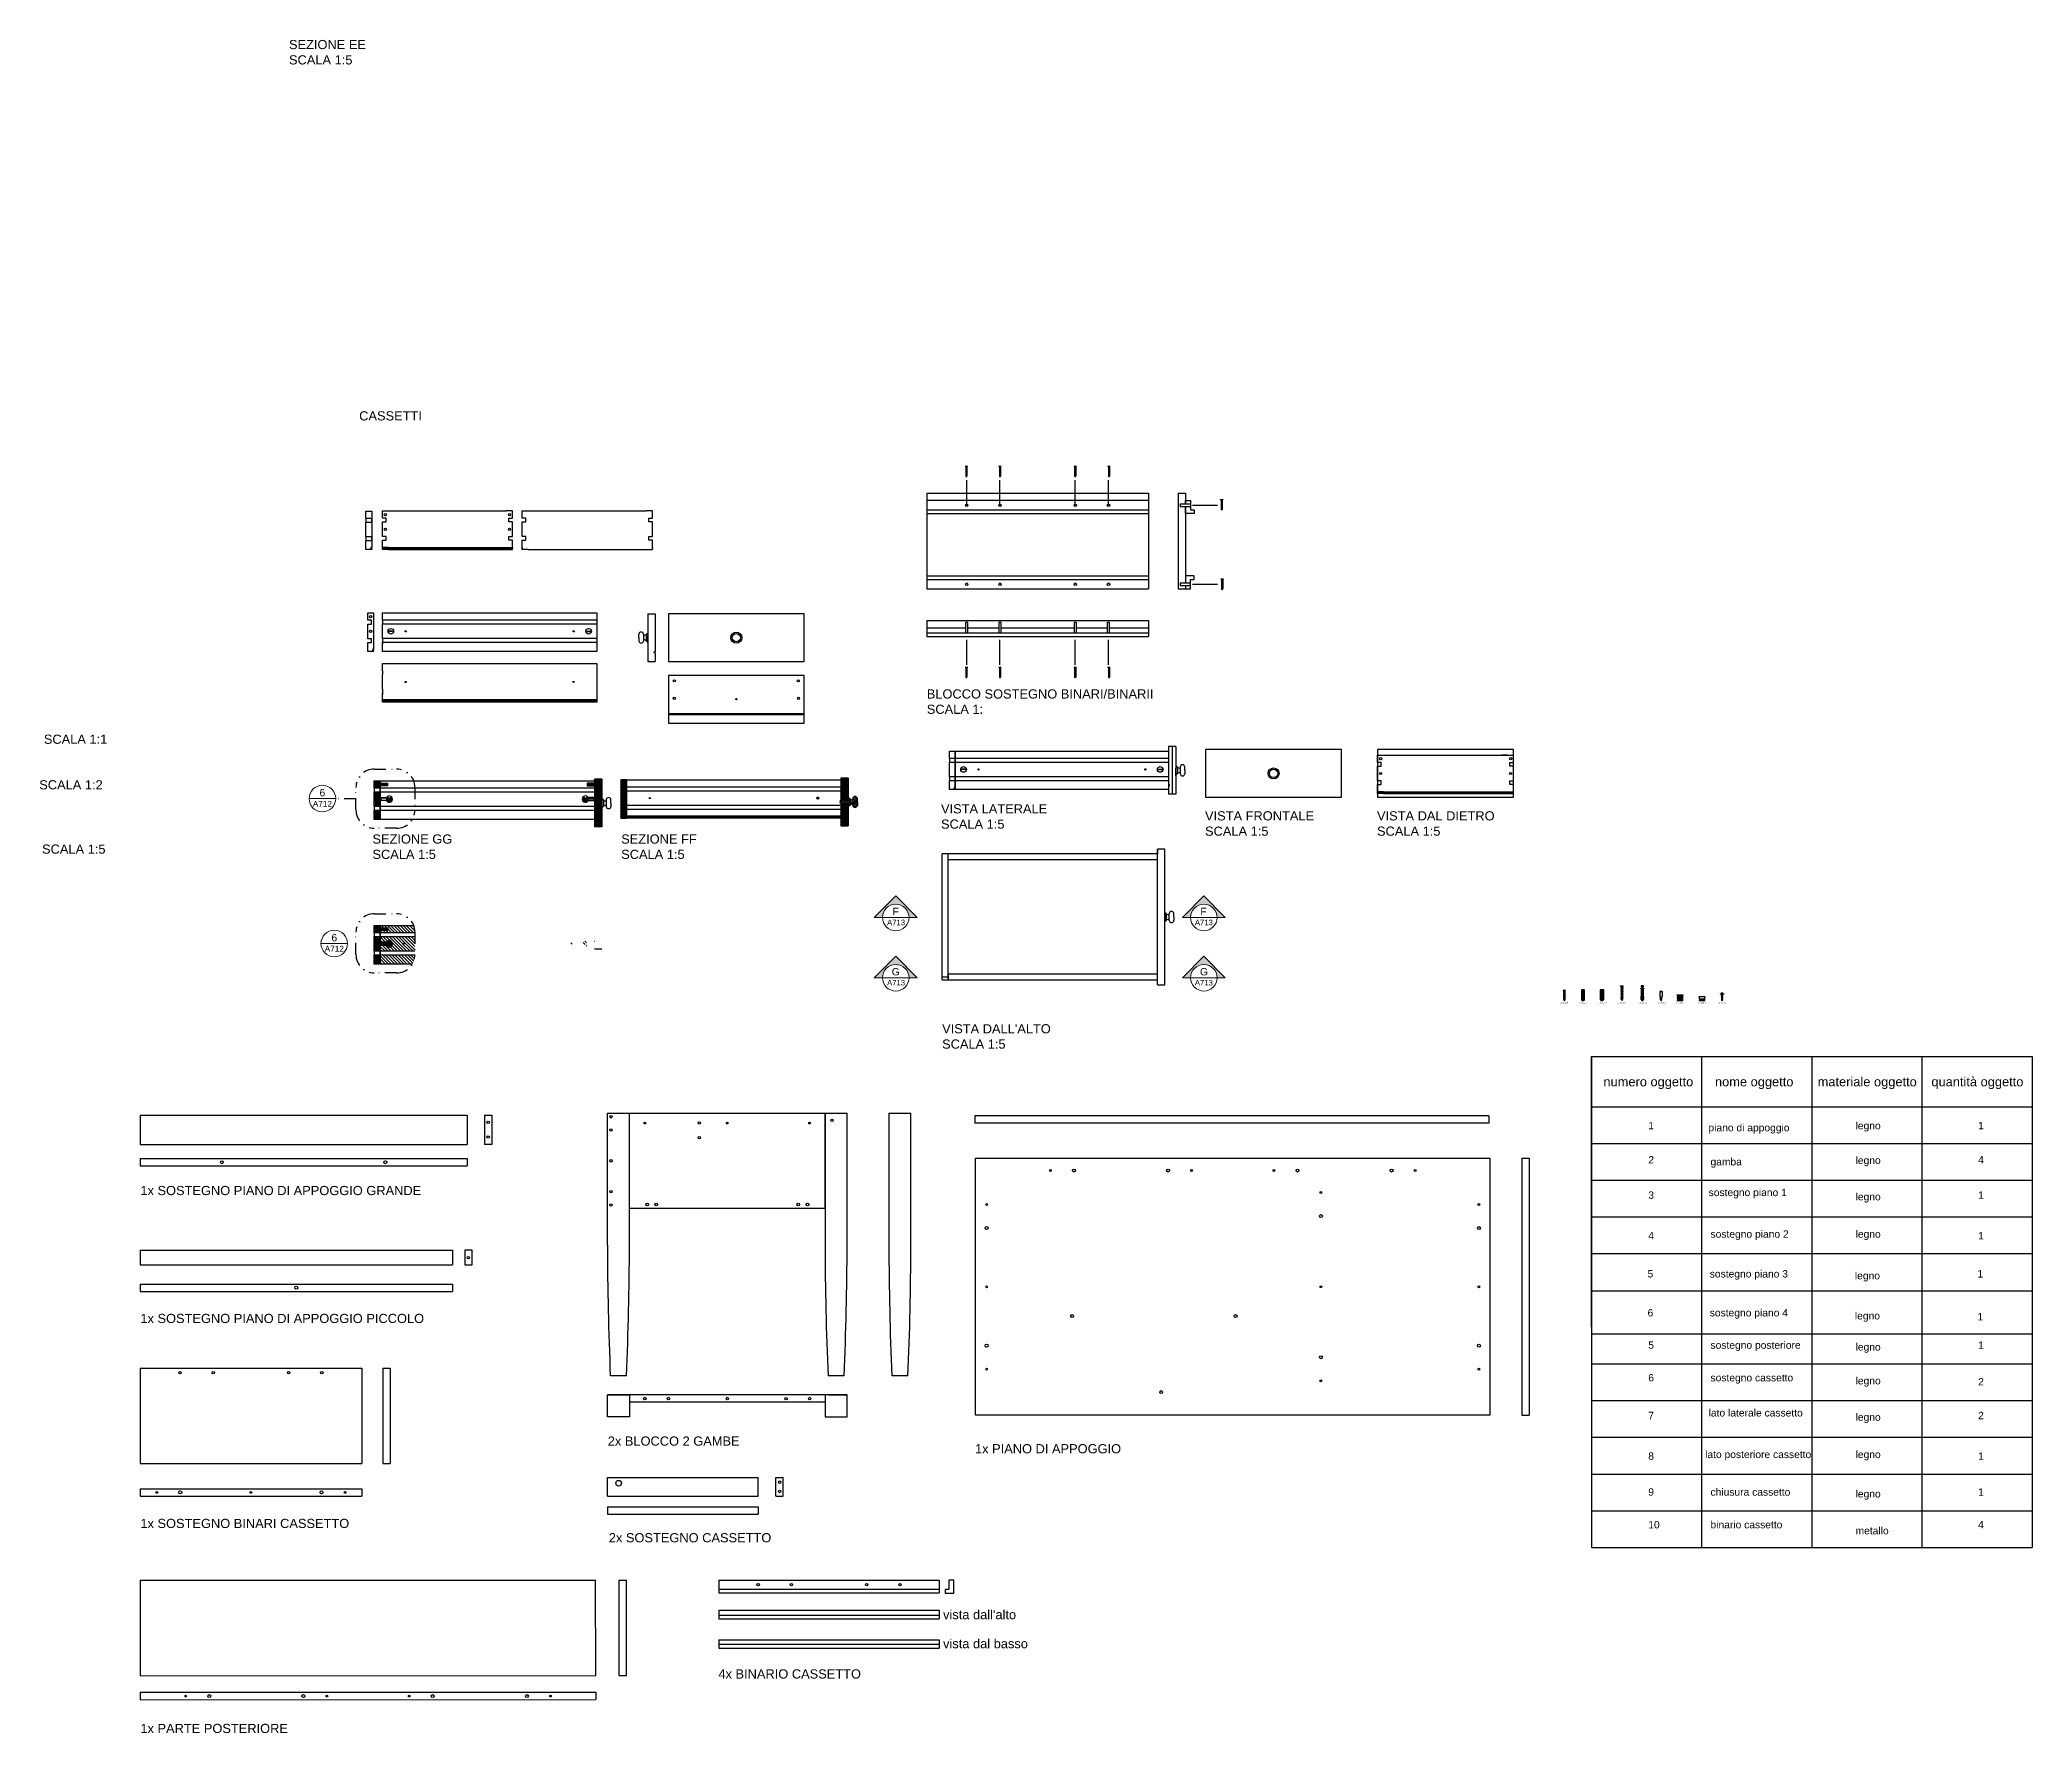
# Model space of a CAD drawing. Header units: millimetres. Extents: x -69 to 1786, y -423 to 412.
# Drawn here: x 482 to 1024, y -379 to 82 of the extents above; entities that cross this region are included whole.
import ezdxf
from ezdxf.enums import TextEntityAlignment as Align

# ---------------------------------------------------------------- set-up
doc = ezdxf.new("R2010")
doc.units = ezdxf.units.MM
doc.header["$LTSCALE"] = 0.5
doc.linetypes.add('TRATTOPUNTO2', pattern=[12.7, 6.35, -3.175, 0, -3.175])
doc.layers.add('A-ANNO-SYMB', color=202, linetype='Continuous', lineweight=18)
for name, color, linetype in [('ALTRE LINEE', 70, 'Continuous'), ('CONTRONO SEZIONI', 26, 'Continuous'), ('G-ANNO-GEOMETRY', 2, 'Continuous'), ('G-ANNO-SYSTEM', 7, 'Continuous'), ('linee sezionate', 5, 'Continuous'), ('retino sezione', 157, 'Continuous'), ('SIMBOLI', 201, 'Continuous'), ('viti', 240, 'Continuous'), ('viti sottili', 4, 'Continuous')]:
    doc.layers.add(name, color=color, linetype=linetype)
doc.styles.add('ARIAL', font='arial.ttf')
doc.styles.get("Standard").update_dxf_attribs({"font": 'arial.ttf'})
pattern_1 = [(45, (-1.82544, -1.69339), (-0.12796865, 0.12796865), [])]
pattern_2 = [(229, (65.27, 18.3991), (0.20128105, -0.17497094), [])]
pattern_3 = [(45, (-1.82544, -41.07242), (-0.12796865, 0.12796865), [])]

msp = doc.modelspace()

# ---------------------------------------------------------------- texts
at = {"char_height": 0.3, "attachment_point": 1}
for s, width, heights, insert in [('12x 102138', 2.554, [0.0755], (895.72, -179.59)), ('8x 101345', 2.0756, [0.0755], (901.03, -179.59)), ('26x 101350', 2.1916, [0.365], (906.17, -179.59)), ('3x 107603', 2.3075, [0.119], (911.53, -179.59)), ('35x 118381', 2.0756, [0.0755], (917.06, -179.59)), ('2x 101560', 2.0756, [0.0755], (922.39, -179.59)), ('27x 122741', 2.0756, [0.0755], (927.35, -179.59)), ('8x 120076', 2.0756, [0.0755], (933.42, -179.59)), ('2x 100413', 2.0756, [0.0755], (938.82, -179.59))]:
    msp.add_mtext_dynamic_manual_height_columns(s, width=width, gutter_width=12.5, heights=heights, dxfattribs=dict(at, insert=insert))
at = {"attachment_point": 1, "style": 'ARIAL'}
for s, width, heights, insert, char_height in [('numero oggetto', 30, [0], (907.49, -200), 2.5), ('nome oggetto', 30, [0], (937.86, -200), 2.5), ('materiale oggetto', 30, [0], (965.81, -200), 2.5), ('quantità oggetto', 30, [0], (996.77, -200), 2.5), ('1', 30, [0], (919.7, -212.19), 2), ('piano di appoggio', 27.0064, [6.92], (936.09, -212.75), 2), ('legno', 30, [0], (976.13, -212.19), 2), ('1', 30, [0], (1009.49, -212.19), 2), ('2', 30, [0], (919.7, -221.51), 2), ('gamba', 31.7227, [7.57], (936.64, -222.04), 2), ('legno', 30, [0], (976.13, -221.66), 2), ('4', 30, [0], (1009.49, -221.51), 2), ('3', 30, [0], (919.7, -231.12), 2), ('sostegno piano 1', 30, [0], (936.13, -230.39), 2), ('legno', 30, [0], (976.13, -231.55), 2), ('1', 30, [0], (1009.49, -231.12), 2), ('4', 30, [0], (919.7, -242.17), 2), ('sostegno piano 2', 30, [0], (936.64, -241.72), 2), ('legno', 30, [0], (976.13, -241.72), 2), ('1', 30, [0], (1009.49, -242.17), 2), ('5', 30, [0], (919.5, -252.55), 2), ('sostegno piano 3', 30, [0], (936.44, -252.55), 2), ('legno', 30, [0], (975.94, -253.04), 2), ('1', 30, [0], (1009.29, -252.55), 2), ('6', 30, [0], (919.5, -263.15), 2), ('sostegno piano 4', 30, [0], (936.44, -263.15), 2), ('legno', 30, [0], (975.94, -263.97), 2), ('1', 30, [0], (1009.29, -264.23), 2), ('5', 30, [0], (919.7, -271.95), 2), ('sostegno posteriore', 30, [0], (936.64, -271.95), 2), ('legno', 30, [0], (976.13, -272.44), 2), ('1', 30, [0], (1009.49, -271.95), 2), ('6', 30, [0], (919.7, -280.84), 2), ('sostegno cassetto', 30, [0], (936.64, -280.84), 2), ('legno', 30, [0], (976.13, -281.66), 2), ('2', 30, [0], (1009.49, -281.92), 2), ('7', 30, [0], (919.7, -291.12), 2), ('lato laterale cassetto', 30, [0], (936.13, -290.39), 2), ('legno', 30, [0], (976.13, -291.55), 2), ('2', 30, [0], (1009.49, -291.12), 2), ('8', 30, [0], (919.7, -302.17), 2), ('lato posteriore cassetto', 30, [0], (935.18, -301.72), 2), ('legno', 30, [0], (976.13, -301.72), 2), ('1', 30, [0], (1009.49, -302.17), 2), ('9', 30, [0], (919.7, -311.95), 2), ('chiusura cassetto', 30, [0], (936.64, -311.95), 2), ('legno', 30, [0], (976.13, -312.44), 2), ('1', 30, [0], (1009.49, -311.95), 2), ('10', 30, [0], (919.7, -320.84), 2), ('binario cassetto', 30, [0], (936.64, -320.84), 2), ('metallo', 30, [0], (976.13, -322.47), 2), ('4', 30, [0], (1009.49, -320.84), 2)]:
    msp.add_mtext_dynamic_manual_height_columns(s, width=width, gutter_width=12.5, heights=heights, dxfattribs=dict(at, insert=insert, char_height=char_height))
at = {"layer": 'ALTRE LINEE', "lineweight": -3, "char_height": 2.5, "attachment_point": 1}
for s, width, heights, insert in [('SEZIONE EE\\PSCALA 1:5', 70.6652, [12.23], (549.68, 82.38)), ('BLOCCO SOSTEGNO BINARI/BINARII\\PSCALA 1:', 82.6768, [14.82], (723.3, -94.42)), ("VISTA DALL'ALTO\\PSCALA 1:5", 36.7471, [7.3], (727.47, -185.58)), ('1x SOSTEGNO PIANO DI APPOGGIO GRANDE', 86.4193, [6.2], (509.23, -229.62)), ('1x SOSTEGNO PIANO DI APPOGGIO PICCOLO', 84.0246, [4.41], (509.23, -264.45)), ('2x BLOCCO 2 GAMBE', 52.2955, [0], (636.45, -297.83)), ('1x PIANO DI APPOGGIO', 52.2955, [0], (736.42, -299.92)), ('1x SOSTEGNO BINARI CASSETTO', 57.9828, [4.11], (509.23, -320.26)), ('2x SOSTEGNO CASSETTO', 52.2955, [0], (636.74, -324.15)), ('4x BINARIO CASSETTO', 41.5129, [0], (666.58, -361.23)), ('1x PARTE POSTERIORE', 52.2955, [0], (509.23, -376.07))]:
    msp.add_mtext_dynamic_manual_height_columns(s, width=width, gutter_width=12.5, heights=heights, dxfattribs=dict(at, insert=insert))
at = {"layer": 'ALTRE LINEE', "char_height": 2.5, "attachment_point": 1}
for s, insert in [("vista dall'alto", (727.73, -345.09)), ('vista dal basso', (727.73, -352.99))]:
    msp.add_mtext_dynamic_manual_height_columns(s, width=27.3162, gutter_width=12.5, heights=[6.71], dxfattribs=dict(at, insert=insert))
at = {"layer": 'G-ANNO-GEOMETRY', "lineweight": -3, "char_height": 2.5, "attachment_point": 1}
for s, width, heights, insert in [('CASSETTI', 66.145, [0], (568.79, -18.71)), ('VISTA LATERALE\\PSCALA 1:5', 36.7471, [7.3], (727.17, -125.69)), ('VISTA FRONTALE\\PSCALA 1:5', 31.2704, [0], (799.04, -127.61)), ('VISTA DAL DIETRO\\PSCALA 1:5', 32.0118, [9.89], (845.85, -127.61))]:
    msp.add_mtext_dynamic_manual_height_columns(s, width=width, gutter_width=12.5, heights=heights, dxfattribs=dict(at, insert=insert))
at = {"layer": 'G-ANNO-SYSTEM', "char_height": 2.5, "attachment_point": 1}
for s, insert in [('SCALA 1:1', (482.95, -106.75)), ('SCALA 1:2', (481.7, -119.16)), ('SEZIONE GG\\PSCALA 1:5', (572.4, -133.92)), ('SEZIONE FF\\PSCALA 1:5', (640.11, -133.92)), ('SCALA 1:5', (482.46, -136.67))]:
    msp.add_mtext_dynamic_manual_height_columns(s, width=39.8684, gutter_width=12.5, heights=[0], dxfattribs=dict(at, insert=insert))

# ---------------------------------------------------------------- blocks, each defined once
blk = doc.blocks.new('SYMBOL')
at = {"layer": 'A-ANNO-SYMB', "linetype": 'Continuous', "lineweight": 20}
h = blk.add_hatch(color=256, dxfattribs=at)
h.dxf.hatch_style = 1
h.paths.add_polyline_path([(11.206, 4.948), (11.316, 4.948, -1), (11.678, 4.948), (11.788, 4.948), (11.497, 5.241)])
at = {"linetype": 'Continuous', "lineweight": 20}
blk.add_line((11.316, 4.948), (11.678, 4.948), dxfattribs=at)
at = {"layer": 'A-ANNO-SYMB', "linetype": 'Continuous', "lineweight": 20}
for p, q in [((11.206, 4.948), (11.497, 5.241)), ((11.788, 4.948), (11.497, 5.241)), ((11.316, 4.948), (11.206, 4.948)), ((11.678, 4.948), (11.788, 4.948))]:
    blk.add_line(p, q, dxfattribs=at)
blk.add_circle((11.497, 4.948), 0.181, dxfattribs=at)
for tag, p in [('SEZIONE', (11.497, 4.918)), ('TAVOLA', (11.497, 5.08))]:
    blk.add_attdef(tag, text='', height=0.1, dxfattribs=at).set_placement(p, align=Align.TOP_CENTER)
blk = doc.blocks.new('DETAGLI')
at = {"layer": 'A-ANNO-SYMB', "linetype": 'Continuous'}
blk.add_line((486.7, 356.2), (504.8, 356.2), dxfattribs=at)
blk.add_circle((495.7, 356.2), 9.05, dxfattribs=at)
for tag, p in [('SEZIONE', (495.7, 354.7)), ('TAVOLA', (495.7, 362.8))]:
    blk.add_attdef(tag, text='', height=5, dxfattribs=at).set_placement(p, align=Align.TOP_CENTER)

# ---------------------------------------------------------------- hatches: boundary and pattern name
at = {"layer": 'ALTRE LINEE'}
h = msp.add_hatch(dxfattribs=at)
h.set_pattern_fill('ANSI31', color=256, scale=0.057)
h.set_pattern_definition(pattern_3)
h.paths.add_polyline_path([(574.51, -160.06), (573.46, -160.06), (573.46, -159.37), (574.51, -159.37), (574.51, -158.71), (572.9, -158.71), (572.9, -160.71), (574.51, -160.71)])
h = msp.add_hatch(dxfattribs=at)
h.set_pattern_fill('ANSI31', color=256, scale=0.057)
h.set_pattern_definition(pattern_3)
h.paths.add_polyline_path([(574.51, -166.71), (572.9, -166.71), (572.9, -169.21), (574.51, -169.21), (574.51, -168.91), (574.21, -168.91), (574.21, -168.67), (574.51, -168.67)])
h.paths.add_polyline_path([(574.5, -163.97), (574.51, -163.97), (574.51, -163.88), (574.49, -163.88), (574.5, -163.92)])
h.paths.add_polyline_path([(573.51, -163.2), (574.51, -163.2), (574.51, -161.71), (572.9, -161.71), (572.9, -165.71), (574.51, -165.71), (574.51, -164.16), (573.51, -164.16)])
h = msp.add_hatch(dxfattribs=at)
h.set_pattern_fill('ANSI31', color=256, scale=0.19, angle=90)
h.set_pattern_definition([(135, (-1.82544, -41.0724), (-0.42656217, -0.42656217), [])])
h.paths.add_polyline_path([(580.65, -163.71, -1), (580.97, -163.71, -1)], flags=16)
h.paths.add_polyline_path([(580.72, -163.71, -1), (580.9, -163.71, -1)], flags=0)
h.paths.add_polyline_path([(577.55, -163.98), (577.32, -163.98), (577.32, -163.39), (577.55, -163.39)], flags=0)
h.paths.add_polyline_path([(626.81, -163.71, -1), (626.25, -163.71, -1)], flags=16)
h.paths.add_polyline_path([(626.32, -163.65), (626.47, -163.65), (626.47, -163.5), (626.59, -163.5), (626.59, -163.65), (626.74, -163.65), (626.74, -163.77), (626.59, -163.77), (626.59, -163.92), (626.47, -163.92), (626.47, -163.77), (626.32, -163.77)], flags=0)
h.paths.add_polyline_path([(629.63, -163.69, -0.74706), (631.02, -163.28), (631.02, -163.33, 0.147415), (630.17, -163.22, 0.084542), (630.06, -163.51), (630.54, -163.51), (630.54, -163.3), (630.63, -163.3), (630.63, -164.08), (630.54, -164.08), (630.54, -163.87), (630.06, -163.87, 0.085849), (630.17, -164.17, 0.147415), (631.02, -164.06), (631.02, -164.1, -0.74706)], flags=16)
h.paths.add_polyline_path([(629.8, -163.4), (630.03, -163.4), (630.03, -163.99), (629.8, -163.99)], flags=0)
edge = h.paths.add_edge_path()
edge.add_arc((578.96, -166.63), 5, 328.9262, 359.0751)
edge.add_line((583.96, -166.71), (574.51, -166.71))
edge.add_line((574.51, -166.71), (574.51, -168.67))
edge.add_line((574.51, -168.67), (574.51, -169.21))
edge.add_line((574.51, -169.21), (583.24, -169.21))
h.paths.add_polyline_path([(632.83, -161.71), (632.78, -163.3), (632.83, -163.3)])
edge = h.paths.add_edge_path()
edge.add_line((574.51, -163.2), (576.21, -163.2))
edge.add_arc((576.96, -163.69), 0.895, -148.2415, 146.656, ccw=False)
edge.add_line((576.19, -164.16), (574.51, -164.16))
edge.add_line((574.51, -164.16), (574.51, -165.71))
edge.add_line((574.51, -165.71), (583.96, -165.71))
edge.add_line((583.96, -165.71), (583.96, -161.71))
edge.add_line((583.96, -161.71), (574.51, -161.71))
edge.add_line((574.51, -161.71), (574.51, -163.2))
edge = h.paths.add_edge_path()
edge.add_line((576.07, -160.06), (574.51, -160.06))
edge.add_line((574.51, -160.06), (574.51, -160.71))
edge.add_line((574.51, -160.71), (583.96, -160.71))
edge.add_line((583.96, -160.71), (583.96, -160.5))
edge.add_arc((578.96, -160.5), 5, 0, 20.9284)
edge.add_line((583.63, -158.71), (574.51, -158.71))
edge.add_line((574.51, -158.71), (574.51, -159.37))
edge.add_line((574.51, -159.37), (576.07, -159.37))
edge.add_line((576.07, -159.37), (576.07, -160.06))
at = {"layer": 'retino sezione', "lineweight": -3}
h = msp.add_hatch(dxfattribs=at)
h.set_pattern_fill('ANSI31', color=256, scale=0.076)
h.paths.add_polyline_path([(634.83, -118.89), (632.83, -118.89), (632.83, -119.99), (633.94, -119.99), (633.94, -120.7), (632.83, -120.7), (632.83, -123.88), (633.81, -123.88), (633.81, -124.72), (632.83, -124.72), (632.83, -129.23), (633.13, -129.23), (633.13, -129.53), (632.83, -129.53), (632.83, -129.83), (632.83, -131.89), (634.83, -131.89)])
at = {"layer": 'retino sezione'}
h = msp.add_hatch(dxfattribs=at)
h.set_pattern_fill('ANSI31', color=256, scale=0.084, angle=184)
h.set_pattern_definition(pattern_2)
h.paths.add_polyline_path([(639.99, -129.52), (641.59, -129.52), (641.59, -119.02), (639.99, -119.02)])
h = msp.add_hatch(dxfattribs=at)
h.set_pattern_fill('ANSI31', color=256, scale=0.084, angle=184)
h.set_pattern_definition(pattern_2)
h.paths.add_polyline_path([(699.93, -124.73), (701.93, -124.73), (701.93, -118.58), (699.93, -118.58)])
h.paths.add_polyline_path([(701.93, -125.43), (699.93, -125.43), (699.93, -128.92), (700.23, -128.92), (700.23, -129.22), (699.93, -129.22), (699.93, -129.52), (699.93, -131.58), (701.93, -131.58)])
h = msp.add_hatch(dxfattribs=at)
h.set_pattern_fill('ANSI31', color=256, scale=0.057)
h.set_pattern_definition(pattern_1)
h.paths.add_polyline_path([(574.51, -120.7), (573.4, -120.7), (573.4, -119.99), (574.51, -119.99), (574.51, -119.33), (572.9, -119.33), (572.9, -121.33), (574.51, -121.33)])
h = msp.add_hatch(dxfattribs=at)
h.set_pattern_fill('ANSI31', color=256, scale=0.057)
h.set_pattern_definition(pattern_1)
h.paths.add_polyline_path([(574.51, -127.33), (572.9, -127.33), (572.9, -129.83), (574.51, -129.83), (574.51, -129.53), (574.21, -129.53), (574.21, -129.29), (574.51, -129.29)])
h.paths.add_polyline_path([(573.53, -123.88), (574.51, -123.88), (574.51, -122.33), (572.9, -122.33), (572.9, -126.33), (574.51, -126.33), (574.51, -124.72), (573.53, -124.72)])
h.paths.add_polyline_path([(574.5, -124.59), (574.51, -124.59), (574.51, -124.5), (574.49, -124.5), (574.5, -124.54)])
h = msp.add_hatch(dxfattribs=at)
h.set_pattern_fill('ANSI31', color=256, scale=0.12, angle=184)
h.set_pattern_definition([(229, (65.27, 18.3991), (0.28754435, -0.2499585), [])])
edge = h.paths.add_edge_path()
edge.add_line((702.4, -125.36), (702.4, -125.36))
edge.add_line((702.4, -125.36), (702.4, -125.43))
edge.add_line((702.4, -125.43), (701.93, -125.43))
edge.add_line((701.93, -125.43), (701.93, -125.88))
edge.add_arc((702.13, -125.88), 0.2, 180, 270)
edge.add_line((702.13, -126.08), (702.23, -126.08))
edge.add_arc((702.23, -125.88), 0.2, 270, 342.0104)
edge.add_arc((702.61, -126), 0.2, 118.9875, 162.0104, ccw=False)
edge.add_arc((703.03, -126.76), 1.07, 88.9617, 118.9875, ccw=False)
edge.add_line((703.05, -125.69), (703.13, -125.69))
edge.add_line((703.13, -125.69), (703.13, -126.02))
edge.add_arc((703.78, -125.92), 0.657, 188.1712, 351.8288)
edge.add_line((704.43, -126.02), (704.43, -125.08))
edge.add_line((704.43, -125.08), (704.43, -124.14))
edge.add_arc((703.78, -124.24), 0.657, 8.1712, 171.8288)
edge.add_line((703.13, -124.14), (703.13, -124.46))
edge.add_line((703.13, -124.46), (703.05, -124.46))
edge.add_arc((703.03, -123.39), 1.07, 241.0125, 271.0383, ccw=False)
edge.add_arc((702.61, -124.15), 0.2, 197.9896, 241.0125, ccw=False)
edge.add_arc((702.23, -124.28), 0.2, 17.9896, 90)
edge.add_line((702.23, -124.08), (702.13, -124.08))
edge.add_arc((702.13, -124.28), 0.2, 90, 180)
edge.add_line((701.93, -124.28), (701.93, -124.73))
edge.add_line((701.93, -124.73), (702.41, -124.73))
edge.add_line((702.41, -124.73), (702.41, -124.82))
edge.add_line((702.41, -124.82), (702.41, -124.82))
edge.add_line((702.41, -124.82), (702.4, -125.36))
at = {"layer": 'viti sottili'}
h = msp.add_hatch(dxfattribs=at)
h.set_pattern_fill('ANSI31', color=256, scale=0.0084, angle=180)
h.set_pattern_definition([(225, (1209.16629, -286.30701), (0.0188585379, -0.0188585379), [])])
h.paths.add_polyline_path([(577.71, -163.69, 0.294676), (577.27, -163), (577.17, -163.21, -0.085849), (577.28, -163.51), (577.32, -163.51), (577.32, -163.39), (577.55, -163.39), (577.55, -163.98), (577.32, -163.98), (577.32, -163.87), (577.28, -163.87, -0.084542), (577.17, -164.16, -0.094878), (576.61, -164.15), (576.61, -164.36, 0.559973)])

# ---------------------------------------------------------------- linework, layer by layer
for p, q in [((939.62, -177.4), (939.58, -177.44)), ((939.58, -177.44), (939.63, -177.46)), ((939.63, -177.46), (939.58, -177.51)), ((939.58, -177.51), (939.63, -177.53)), ((939.63, -177.53), (939.58, -177.58)), ((939.58, -177.58), (939.63, -177.6)), ((939.63, -177.6), (939.58, -177.65)), ((939.58, -177.65), (939.63, -177.67)), ((939.63, -177.67), (939.58, -177.72)), ((939.58, -177.72), (939.63, -177.74)), ((939.63, -177.74), (939.58, -177.79)), ((939.58, -177.79), (939.63, -177.81)), ((939.63, -177.81), (939.58, -177.86)), ((939.58, -177.86), (939.63, -177.88)), ((939.63, -177.88), (939.58, -177.93)), ((939.58, -177.93), (939.63, -177.95)), ((939.63, -177.95), (939.58, -178)), ((939.58, -178), (939.64, -178.02)), ((939.63, -178.37), (939.58, -178.42)), ((939.58, -178.42), (939.63, -178.44)), ((939.63, -178.44), (939.58, -178.49)), ((939.58, -178.49), (939.64, -178.51)), ((939.64, -178.02), (939.59, -178.07)), ((939.59, -178.07), (939.64, -178.09)), ((939.64, -178.09), (939.59, -178.14)), ((939.59, -178.14), (939.64, -178.16)), ((939.64, -178.16), (939.59, -178.21)), ((939.59, -178.21), (939.64, -178.23)), ((939.64, -178.23), (939.59, -178.28)), ((939.59, -178.28), (939.64, -178.3)), ((939.64, -178.3), (939.59, -178.35)), ((939.59, -178.35), (939.64, -178.37)), ((939.64, -178.51), (939.59, -178.56)), ((939.59, -178.56), (939.64, -178.58)), ((939.64, -178.58), (939.59, -178.63)), ((939.59, -178.63), (939.64, -178.65)), ((939.64, -178.65), (939.59, -178.7)), ((939.59, -178.7), (939.64, -178.72)), ((939.64, -178.72), (939.59, -178.77)), ((939.59, -178.77), (939.64, -178.79)), ((939.63, -178.79), (939.59, -178.84)), ((939.59, -178.84), (939.64, -178.86)), ((939.64, -178.86), (939.59, -178.91)), ((939.59, -178.91), (939.64, -178.93)), ((939.64, -178.93), (939.59, -178.98)), ((939.63, -177.46), (939.93, -177.43)), ((939.63, -177.53), (939.93, -177.5)), ((939.63, -177.6), (939.93, -177.57)), ((939.63, -177.67), (939.93, -177.64)), ((939.63, -177.74), (939.93, -177.71)), ((939.63, -177.81), (939.93, -177.78)), ((939.63, -177.88), (939.93, -177.85)), ((939.63, -177.95), (939.93, -177.92)), ((939.63, -178.44), (939.93, -178.41)), ((939.64, -178.02), (939.93, -177.99)), ((939.64, -178.09), (939.94, -178.06)), ((939.64, -178.16), (939.94, -178.13)), ((939.64, -178.23), (939.94, -178.2)), ((939.64, -178.3), (939.94, -178.27)), ((939.64, -178.37), (939.94, -178.34)), ((939.64, -178.51), (939.93, -178.48)), ((939.64, -178.58), (939.94, -178.55)), ((939.64, -178.65), (939.94, -178.62)), ((939.64, -178.72), (939.94, -178.69)), ((939.64, -178.79), (939.94, -178.76)), ((939.64, -178.86), (939.94, -178.83)), ((939.64, -178.93), (939.94, -178.9)), ((939.64, -179), (939.94, -178.97)), ((939.93, -177.43), (939.96, -177.39)), ((939.98, -177.45), (939.93, -177.43)), ((939.93, -177.5), (939.98, -177.45)), ((939.98, -177.52), (939.93, -177.5)), ((939.93, -177.57), (939.98, -177.52)), ((939.98, -177.59), (939.93, -177.57)), ((939.93, -177.64), (939.98, -177.59)), ((939.98, -177.66), (939.93, -177.64)), ((939.93, -177.71), (939.98, -177.66)), ((939.98, -177.73), (939.93, -177.71)), ((939.93, -177.78), (939.98, -177.73)), ((939.98, -177.8), (939.93, -177.78)), ((939.93, -177.85), (939.98, -177.8)), ((939.98, -177.87), (939.93, -177.85)), ((939.93, -177.92), (939.98, -177.87)), ((939.98, -177.94), (939.93, -177.92)), ((939.93, -177.99), (939.98, -177.94)), ((939.98, -178.01), (939.93, -177.99)), ((939.98, -178.36), (939.93, -178.34)), ((939.93, -178.41), (939.98, -178.36)), ((939.98, -178.43), (939.93, -178.41)), ((939.93, -178.48), (939.98, -178.43)), ((939.98, -178.5), (939.93, -178.48)), ((939.98, -178.78), (939.93, -178.76)), ((939.94, -178.06), (939.98, -178.01)), ((939.99, -178.08), (939.94, -178.06)), ((939.94, -178.13), (939.99, -178.08)), ((939.99, -178.15), (939.94, -178.13)), ((939.94, -178.2), (939.99, -178.15)), ((939.99, -178.22), (939.94, -178.2)), ((939.94, -178.27), (939.99, -178.22)), ((939.99, -178.29), (939.94, -178.27)), ((939.94, -178.34), (939.99, -178.29)), ((939.94, -178.55), (939.98, -178.5)), ((939.99, -178.57), (939.94, -178.55)), ((939.94, -178.62), (939.99, -178.57)), ((939.99, -178.64), (939.94, -178.62)), ((939.94, -178.69), (939.99, -178.64)), ((939.99, -178.71), (939.94, -178.69)), ((939.94, -178.76), (939.99, -178.71)), ((939.94, -178.83), (939.98, -178.78)), ((939.99, -178.85), (939.94, -178.83)), ((939.94, -178.9), (939.99, -178.85)), ((939.99, -178.92), (939.94, -178.9)), ((939.94, -178.97), (939.99, -178.92)), ((939.99, -178.99), (939.94, -178.97)), ((939.59, -178.98), (939.64, -179)), ((939.64, -179), (939.59, -179.05)), ((939.59, -179.05), (939.64, -179.07)), ((939.64, -179.07), (939.94, -179.04)), ((939.64, -179.07), (939.64, -179.07)), ((939.92, -179.09), (939.67, -179.1)), ((939.94, -179.04), (939.99, -178.99)), ((939.94, -179.04), (939.94, -179.07)), ((904.2, -194.42), (904.2, -268.06)), ((934.2, -194.42), (934.2, -268.06)), ((964.2, -194.42), (964.2, -268.06)), ((994.2, -194.42), (994.2, -268.06)), ((1024.2, -194.42), (1024.2, -268.06)), ((904.2, -208.06), (1024.2, -208.06)), ((904.2, -218.06), (1024.2, -218.06)), ((904.2, -228.06), (1024.2, -228.06)), ((904.2, -238.06), (1024.2, -238.06)), ((934.2, -234.42), (934.2, -328.06)), ((964.2, -234.42), (964.2, -328.06)), ((994.2, -234.42), (994.2, -328.06)), ((1024.2, -234.42), (1024.2, -328.06)), ((904.2, -248.06), (1024.2, -248.06)), ((904.2, -254.42), (904.2, -328.06)), ((904.2, -258.21), (1024.2, -258.21)), ((904.2, -269.92), (1024.2, -269.92)), ((904.2, -269.92), (1024.2, -269.92)), ((904.2, -278.06), (1024.2, -278.06)), ((904.2, -288.06), (1024.2, -288.06)), ((904.2, -288.06), (1024.2, -288.06)), ((904.2, -298.06), (1024.2, -298.06)), ((904.2, -308.06), (1024.2, -308.06)), ((904.2, -318.06), (1024.2, -318.06)), ((904.2, -328.06), (1024.2, -328.06))]:
    msp.add_line(p, q)
msp.add_lwpolyline([(939.35, -177.3), (940.21, -177.29, -0.414214), (940.23, -177.31), (940.23, -177.37, -0.414214), (940.21, -177.39), (939.35, -177.4, -0.414214), (939.33, -177.38), (939.33, -177.32, -0.414214)], format="xyb", close=True)
msp.add_lwpolyline([(904.2, -268.06), (904.2, -194.42), (1024.2, -194.42)])
for centre, radius, start, end in [((939.78, -177.5), 0.406, 94.9516, 150.2064), ((939.78, -177.5), 0.406, 31.2269, 86.4817), ((939.67, -179.07), 0.025, 180.7167, 270.7167), ((939.92, -179.07), 0.025, 270.7167, 0.7167)]:
    msp.add_arc(centre, radius, start, end)
at = {"layer": 'ALTRE LINEE'}
for p, q in [((734.16, -44.3), (734.16, -37.47)), ((743.21, -44.3), (743.21, -37.47)), ((763.72, -44.3), (763.72, -37.47)), ((772.76, -44.3), (772.76, -37.47)), ((723.3, -41.05), (723.3, -67.05)), ((783.62, -43.05), (723.3, -43.05)), ((723.46, -41.05), (783.46, -41.05)), ((783.62, -41.05), (783.62, -67.05)), ((791.76, -41.05), (791.76, -67.05)), ((791.76, -41.05), (793.76, -41.05)), ((793.76, -41.05), (793.76, -43.98)), ((793.76, -43.05), (795.06, -43.05)), ((793.76, -43.98), (793.76, -43.05)), ((795.06, -43.05), (795.06, -45.55)), ((570.64, -47.87), (570.64, -48.87)), ((575.12, -45.85), (576.73, -45.85)), ((575.12, -47.85), (575.12, -45.85)), ((576.12, -47.85), (575.12, -47.85)), ((576.12, -48.85), (576.12, -47.85)), ((576.73, -45.85), (608.91, -45.85)), ((610.52, -45.85), (608.91, -45.85)), ((609.52, -48.85), (609.52, -47.85)), ((609.52, -47.85), (610.52, -47.85)), ((610.52, -47.85), (610.52, -45.85)), ((613.2, -45.85), (614.81, -45.85)), ((613.2, -47.85), (613.2, -45.85)), ((614.2, -47.85), (613.2, -47.85)), ((614.2, -48.85), (614.2, -47.85)), ((614.81, -45.85), (646.99, -45.85)), ((648.6, -45.85), (646.99, -45.85)), ((647.6, -48.85), (647.6, -47.85)), ((647.6, -47.85), (648.6, -47.85)), ((648.6, -47.85), (648.6, -45.85)), ((723.3, -45.55), (783.62, -45.55)), ((723.3, -46.55), (783.62, -46.55)), ((793.76, -46.55), (793.76, -44.66)), ((793.76, -44.66), (793.76, -65.48)), ((796.06, -46.55), (793.76, -46.55)), ((795.06, -45.55), (796.06, -45.55)), ((795.65, -44.3), (802.48, -44.3)), ((796.06, -45.55), (796.06, -46.55)), ((570.64, -52.87), (570.64, -53.87)), ((575.12, -52.85), (575.12, -48.85)), ((575.12, -48.85), (576.12, -48.85)), ((576.12, -52.85), (575.12, -52.85)), ((575.12, -56.35), (575.12, -53.85)), ((575.12, -53.85), (576.12, -53.85)), ((576.12, -53.85), (576.12, -52.85)), ((610.52, -48.85), (609.52, -48.85)), ((609.52, -53.85), (609.52, -52.85)), ((609.52, -52.85), (610.52, -52.85)), ((610.52, -53.85), (609.52, -53.85)), ((610.52, -52.85), (610.52, -48.85)), ((610.52, -56.35), (610.52, -53.85)), ((613.2, -52.85), (613.2, -48.85)), ((613.2, -48.85), (614.2, -48.85)), ((614.2, -52.85), (613.2, -52.85)), ((613.2, -56.35), (613.2, -53.85)), ((613.2, -53.85), (614.2, -53.85)), ((614.2, -53.85), (614.2, -52.85)), ((648.6, -48.85), (647.6, -48.85)), ((647.6, -53.85), (647.6, -52.85)), ((647.6, -52.85), (648.6, -52.85)), ((648.6, -53.85), (647.6, -53.85)), ((648.6, -52.85), (648.6, -48.85)), ((648.6, -56.35), (648.6, -53.85)), ((576.73, -55.8), (575.12, -55.8)), ((575.12, -55.8), (575.12, -56.05)), ((575.12, -56.05), (576.73, -56.05)), ((576.73, -56.35), (575.12, -56.35)), ((576.73, -55.8), (608.91, -55.8)), ((576.73, -56.05), (608.91, -56.05)), ((576.73, -56.35), (608.91, -56.35)), ((608.91, -55.8), (610.52, -55.8)), ((610.52, -56.05), (608.91, -56.05)), ((608.91, -56.35), (610.52, -56.35)), ((610.52, -55.8), (610.52, -56.05)), ((613.2, -55.8), (613.2, -56.05)), ((614.81, -56.35), (613.2, -56.35)), ((614.81, -56.35), (646.99, -56.35)), ((646.99, -56.35), (648.6, -56.35)), ((648.6, -55.8), (648.6, -56.05)), ((723.3, -63.55), (783.62, -63.55)), ((723.3, -64.55), (783.62, -64.55)), ((793.76, -63.55), (793.76, -65.48)), ((796.06, -63.55), (793.76, -63.55)), ((795.06, -67.05), (795.06, -64.55)), ((795.06, -64.55), (796.06, -64.55)), ((796.06, -64.55), (796.06, -63.55)), ((723.3, -67.05), (783.62, -67.05)), ((791.76, -67.05), (793.76, -67.05)), ((793.76, -66.16), (793.76, -67.05)), ((793.76, -66.16), (793.76, -67.05)), ((793.76, -67.05), (795.06, -67.05)), ((795.65, -65.8), (802.48, -65.8)), ((575.16, -73.61), (633.48, -73.61)), ((575.16, -73.61), (576.77, -73.61)), ((575.16, -75.61), (575.16, -73.61)), ((633.48, -75.61), (575.16, -75.61)), ((575.16, -75.61), (575.16, -76.61)), ((633.48, -73.61), (633.48, -84.11)), ((647.39, -73.82), (647.39, -86.82)), ((647.39, -73.82), (649.39, -73.82)), ((649.39, -73.82), (649.39, -84.22)), ((652.96, -73.86), (652.96, -86.86)), ((723.3, -75.7), (783.62, -75.7)), ((723.3, -75.7), (723.3, -80)), ((783.62, -75.7), (783.62, -80)), ((575.16, -80.61), (575.16, -76.61)), ((575.16, -76.61), (633.48, -76.61)), ((633.48, -80.61), (575.16, -80.61)), ((575.16, -80.61), (575.16, -82.09)), ((644.89, -80.32), (644.89, -79.39)), ((644.89, -80.32), (644.89, -81.26)), ((646.19, -79.39), (646.19, -81.26)), ((646.31, -79.71), (646.19, -79.71)), ((646.31, -80.94), (646.19, -80.94)), ((646.89, -79.52), (646.89, -81.12)), ((647.19, -79.32), (647.09, -79.32)), ((647.19, -81.32), (647.09, -81.32)), ((647.39, -81.76), (647.39, -79.76)), ((723.3, -77.7), (733.84, -77.7)), ((723.3, -77.7), (733.84, -77.7)), ((723.3, -79), (783.62, -79)), ((723.3, -80), (783.62, -80)), ((734.16, -87.78), (734.16, -80.96)), ((734.48, -77.7), (742.89, -77.7)), ((734.48, -77.7), (742.89, -77.7)), ((743.21, -87.78), (743.21, -80.96)), ((743.53, -77.7), (763.39, -77.7)), ((743.53, -77.7), (763.39, -77.7)), ((763.72, -87.78), (763.72, -80.96)), ((764.03, -77.7), (772.44, -77.7)), ((764.03, -77.7), (772.44, -77.7)), ((772.76, -87.78), (772.76, -80.96)), ((773.08, -77.7), (783.62, -77.7)), ((773.08, -77.7), (783.62, -77.7)), ((575.16, -84.11), (575.16, -81.61)), ((575.16, -81.61), (633.48, -81.61)), ((576.77, -84.11), (575.16, -84.11)), ((633.48, -84.11), (576.77, -84.11)), ((649.09, -84.52), (649.09, -84.22)), ((649.09, -84.22), (649.39, -84.22)), ((649.39, -84.52), (649.09, -84.52)), ((649.39, -84.52), (649.39, -86.82)), ((575.13, -87.41), (576.74, -87.41)), ((575.13, -89.41), (575.13, -87.41)), ((575.13, -87.41), (633.45, -87.41)), ((575.13, -89.41), (575.13, -90.41)), ((575.13, -94.41), (575.13, -90.41)), ((633.45, -87.41), (633.45, -97.91)), ((647.39, -86.82), (649.39, -86.82)), ((652.96, -90.61), (652.96, -103.61)), ((575.13, -94.41), (575.13, -95.89)), ((575.13, -97.91), (575.13, -95.41)), ((633.45, -97.31), (575.13, -97.31)), ((633.45, -97.61), (575.13, -97.61)), ((633.45, -97.91), (575.13, -97.91)), ((652.96, -101.01), (689.96, -101.01)), ((652.96, -101.31), (689.96, -101.31)), ((729.46, -113.22), (729.46, -114.22)), ((731.07, -111.22), (732.68, -111.22)), ((731.07, -113.22), (731.07, -111.22)), ((731.07, -111.22), (789.07, -111.22)), ((789.07, -113.22), (731.07, -113.22)), ((731.07, -113.22), (731.07, -114.22)), ((789.07, -109.97), (789.07, -120.37)), ((791.07, -109.97), (789.07, -109.97)), ((789.07, -111.22), (789.07, -121.72)), ((791.07, -109.97), (791.07, -122.97)), ((799.19, -110.82), (799.19, -123.82)), ((836.19, -123.82), (836.19, -110.82)), ((846.02, -110.82), (846.02, -123.82)), ((846.02, -114.32), (846.02, -112.32)), ((846.02, -112.32), (883.02, -112.32)), ((881.42, -112.32), (879.81, -112.32)), ((883.02, -123.82), (883.02, -110.82)), ((883.02, -114.32), (883.02, -112.32)), ((639.99, -119.02), (699.93, -119.02)), ((729.46, -118.22), (729.46, -119.22)), ((731.07, -118.22), (731.07, -114.22)), ((731.07, -114.22), (789.07, -114.22)), ((789.07, -118.22), (731.07, -118.22)), ((731.07, -118.22), (731.07, -119.71)), ((731.07, -121.72), (731.07, -119.22)), ((731.07, -119.22), (789.07, -119.22)), ((791.07, -117.91), (791.07, -115.91)), ((791.27, -115.47), (791.37, -115.47)), ((791.27, -117.47), (791.37, -117.47)), ((791.57, -115.67), (791.57, -117.27)), ((792.15, -115.86), (792.27, -115.86)), ((792.15, -117.09), (792.27, -117.09)), ((792.27, -115.54), (792.27, -117.41)), ((793.57, -116.47), (793.57, -115.54)), ((793.57, -116.47), (793.57, -117.41)), ((847.02, -114.32), (846.02, -114.32)), ((846.02, -119.32), (846.02, -115.32)), ((846.02, -115.32), (847.02, -115.32)), ((847.02, -115.32), (847.02, -114.32)), ((882.02, -115.32), (882.02, -114.32)), ((882.02, -114.32), (883.02, -114.32)), ((883.02, -115.32), (882.02, -115.32)), ((883.02, -119.32), (883.02, -115.32)), ((574.51, -123.88), (574.51, -122.33)), ((574.51, -126.33), (574.51, -124.72)), ((635.03, -124.39), (635.13, -124.39)), ((635.33, -124.59), (635.33, -126.19)), ((636.03, -124.45), (636.03, -126.33)), ((637.33, -125.39), (637.33, -124.45)), ((699.93, -121.02), (641.6, -121.02)), ((641.6, -122.02), (699.93, -122.02)), ((701.93, -124.73), (701.93, -124.51)), ((732.68, -121.72), (731.07, -121.72)), ((789.07, -121.72), (732.68, -121.72)), ((789.37, -120.37), (789.07, -120.37)), ((789.07, -120.67), (789.07, -122.97)), ((789.07, -120.67), (789.37, -120.67)), ((791.07, -122.97), (789.07, -122.97)), ((789.37, -120.67), (789.37, -120.37)), ((847.02, -119.32), (846.02, -119.32)), ((846.02, -122.82), (846.02, -120.32)), ((846.02, -120.32), (847.02, -120.32)), ((847.63, -122.28), (846.02, -122.28)), ((846.02, -122.28), (846.02, -122.52)), ((846.02, -122.52), (847.63, -122.52)), ((847.63, -122.82), (846.02, -122.82)), ((847.02, -120.32), (847.02, -119.32)), ((847.63, -122.28), (879.81, -122.28)), ((847.63, -122.52), (879.81, -122.52)), ((847.63, -122.82), (879.81, -122.82)), ((879.81, -122.28), (883.02, -122.28)), ((883.02, -122.52), (879.81, -122.52)), ((879.81, -122.82), (883.02, -122.82)), ((882.02, -120.32), (882.02, -119.32)), ((882.02, -119.32), (883.02, -119.32)), ((883.02, -120.32), (882.02, -120.32)), ((883.02, -122.82), (883.02, -120.32)), ((574.51, -126.33), (574.51, -127.81)), ((574.51, -129.83), (574.51, -127.33)), ((634.83, -126.82), (634.83, -124.82)), ((634.83, -125.6), (634.83, -125.6)), ((635.03, -126.39), (635.13, -126.39)), ((635.92, -124.77), (636.03, -124.77)), ((635.92, -126), (636.03, -126)), ((637.33, -125.39), (637.33, -126.33)), ((700.23, -128.92), (641.59, -128.92)), ((700.23, -129.22), (641.59, -129.22)), ((699.93, -129.52), (641.59, -129.52)), ((699.93, -126.02), (641.6, -126.02)), ((641.6, -127.02), (699.93, -127.02)), ((699.93, -129.22), (700.23, -129.22)), ((700.23, -129.22), (700.23, -128.92)), ((701.93, -126.51), (701.93, -125.43)), ((727.48, -173.6), (727.48, -139.2)), ((786.08, -139.2), (727.48, -139.2)), ((729.08, -173.6), (729.08, -139.2)), ((786.08, -140.8), (729.08, -140.8)), ((788.08, -137.9), (786.08, -137.9)), ((786.08, -174.9), (786.08, -137.9)), ((786.08, -137.9), (786.08, -139.2)), ((788.08, -174.9), (788.08, -137.9)), ((788.38, -155.4), (788.28, -155.4)), ((788.28, -155.4), (788.38, -155.4)), ((788.33, -155.4), (788.33, -157.4)), ((788.58, -157.2), (788.58, -155.6)), ((789.17, -155.78), (789.28, -155.78)), ((789.17, -157.01), (789.28, -157.01)), ((789.28, -157.33), (789.28, -155.46)), ((790.58, -156.4), (790.58, -155.46)), ((790.58, -156.4), (790.58, -157.33)), ((572.9, -160.71), (572.9, -161.71)), ((574.51, -163.2), (574.51, -161.71)), ((788.28, -157.4), (788.38, -157.4)), ((572.9, -165.71), (572.9, -166.71)), ((574.51, -165.71), (574.51, -164.16)), ((574.51, -165.71), (574.51, -167.19)), ((574.51, -169.21), (574.51, -166.71)), ((634.83, -165.18), (632.83, -165.18)), ((786.08, -172), (729.08, -172)), ((786.08, -173.6), (727.48, -173.6)), ((786.08, -174.9), (788.08, -174.9)), ((509.16, -210.31), (598.16, -210.31)), ((509.16, -210.31), (509.16, -218.31)), ((598.16, -210.31), (598.16, -218.31)), ((602.9, -210.31), (602.9, -218.31)), ((602.9, -210.31), (604.9, -210.31)), ((604.9, -210.31), (604.9, -218.31)), ((636.36, -245.78), (636.36, -209.78)), ((636.36, -209.78), (701.61, -209.78)), ((642.36, -245.78), (642.36, -209.78)), ((695.61, -209.78), (695.61, -245.78)), ((695.61, -235.78), (695.61, -209.78)), ((701.61, -245.78), (701.61, -209.78)), ((712.98, -209.78), (712.98, -245.78)), ((712.98, -209.78), (718.98, -209.78)), ((718.98, -245.78), (718.98, -209.78)), ((876.34, -210.51), (736.34, -210.51)), ((736.34, -210.51), (736.34, -212.51)), ((876.34, -210.51), (876.34, -212.51)), ((876.34, -212.51), (736.34, -212.51)), ((509.16, -218.31), (598.16, -218.31)), ((509.16, -222.16), (598.16, -222.16)), ((509.16, -222.16), (509.16, -224.16)), ((598.16, -222.16), (598.16, -224.16)), ((604.9, -218.31), (602.9, -218.31)), ((695.61, -226.17), (695.61, -222.23)), ((736.6, -222.06), (876.6, -222.06)), ((736.6, -292.06), (736.6, -222.06)), ((876.6, -222.06), (876.6, -292.06)), ((885.28, -222.06), (885.28, -292.06)), ((885.28, -222.06), (887.28, -222.06)), ((887.28, -222.06), (887.28, -292.06)), ((509.16, -224.16), (598.16, -224.16)), ((695.61, -235.78), (642.36, -235.78)), ((509.16, -247.13), (594.16, -247.13)), ((509.16, -247.13), (509.16, -251.13)), ((594.16, -247.13), (594.16, -251.13)), ((597.52, -247.13), (597.52, -251.13)), ((599.52, -247.13), (597.52, -247.13)), ((599.52, -251.13), (599.52, -247.13)), ((509.16, -251.13), (594.16, -251.13)), ((597.52, -251.13), (599.52, -251.13)), ((509.16, -256.32), (594.16, -256.32)), ((509.16, -256.32), (509.16, -258.32)), ((509.16, -258.32), (594.16, -258.32)), ((594.16, -256.32), (594.16, -258.32)), ((509.16, -279.2), (569.48, -279.2)), ((509.16, -279.2), (509.16, -305.2)), ((569.48, -279.2), (569.48, -305.2)), ((575.23, -279.2), (575.23, -305.2)), ((575.23, -279.2), (577.23, -279.2)), ((577.23, -279.2), (577.23, -305.2)), ((641.56, -281.28), (637.16, -281.28)), ((700.81, -281.28), (696.41, -281.28)), ((718.18, -281.28), (713.78, -281.28)), ((641.39, -286.51), (636.36, -286.51)), ((696.68, -286.51), (641.39, -286.51)), ((696.58, -286.51), (701.61, -286.51)), ((695.61, -288.51), (642.36, -288.51)), ((876.6, -292.06), (736.6, -292.06)), ((885.28, -292.06), (887.28, -292.06)), ((509.16, -305.2), (569.48, -305.2)), ((575.23, -305.2), (577.23, -305.2)), ((636.36, -314.04), (636.36, -309.04)), ((636.36, -309.04), (677.36, -309.04)), ((677.36, -314.04), (677.36, -309.04)), ((682.25, -314.04), (682.25, -309.04)), ((682.25, -309.04), (684.25, -309.04)), ((684.25, -314.04), (684.25, -309.04)), ((509.16, -312.05), (569.48, -312.05)), ((509.16, -312.05), (509.16, -314.05)), ((509.16, -314.05), (569.48, -314.05)), ((569.48, -312.05), (569.48, -314.05)), ((636.36, -314.04), (677.36, -314.04)), ((682.25, -314.04), (684.25, -314.04)), ((636.36, -316.96), (677.36, -316.96)), ((636.36, -316.96), (636.36, -318.96)), ((636.36, -318.96), (677.36, -318.96)), ((677.36, -316.96), (677.36, -318.96)), ((509.16, -336.96), (633.16, -336.91)), ((509.16, -336.96), (509.17, -362.96)), ((633.17, -362.91), (633.16, -336.91)), ((639.56, -362.91), (639.55, -336.91)), ((639.55, -336.91), (641.55, -336.91)), ((641.56, -362.91), (641.55, -336.91)), ((666.7, -336.91), (726.7, -336.91)), ((666.7, -336.91), (666.7, -340.41)), ((666.7, -339.41), (726.7, -339.41)), ((666.7, -340.41), (726.7, -340.41)), ((726.7, -336.91), (726.7, -340.41)), ((729.34, -339.48), (728.34, -339.48)), ((728.34, -339.48), (728.34, -340.48)), ((728.34, -340.48), (730.64, -340.48)), ((730.64, -336.98), (729.34, -336.98)), ((729.34, -336.98), (729.34, -339.48)), ((730.64, -338.38), (730.64, -336.98)), ((730.64, -340.48), (730.64, -338.38)), ((666.7, -345.15), (726.7, -345.15)), ((666.7, -345.15), (666.7, -347.45)), ((666.7, -346.45), (726.7, -346.45)), ((726.7, -345.15), (726.7, -347.45)), ((666.7, -347.45), (726.7, -347.45)), ((666.7, -353.21), (726.7, -353.21)), ((666.7, -353.21), (666.7, -355.51)), ((666.7, -354.36), (726.7, -354.36)), ((666.7, -355.51), (726.7, -355.51)), ((726.7, -353.21), (726.7, -355.51)), ((509.17, -362.96), (633.17, -362.91)), ((639.56, -362.91), (641.56, -362.91)), ((509.17, -367.49), (633.17, -367.44)), ((509.17, -367.49), (509.17, -369.49)), ((633.17, -367.44), (633.17, -369.44)), ((509.17, -369.49), (633.17, -369.44))]:
    msp.add_line(p, q, dxfattribs=at)
at = {"layer": 'ALTRE LINEE', "color": 2}
msp.add_line((723.3, -41.05), (783.62, -41.05), dxfattribs=at)
at = {"layer": 'ALTRE LINEE', "lineweight": -3}
for p, q in [((790.07, -109.97), (790.07, -122.97)), ((729.08, -172.8), (727.48, -172.8)), ((729.08, -172), (729.08, -173.6))]:
    msp.add_line(p, q, dxfattribs=at)
at = {"layer": 'ALTRE LINEE'}
for points in [[(570.64, -45.87), (572.25, -45.87), (572.25, -55.82), (571.95, -55.82), (571.95, -56.07), (572.25, -56.07), (572.25, -56.37), (570.64, -56.37), (570.64, -53.87), (572.25, -53.87), (572.25, -52.87), (570.64, -52.87), (570.64, -48.87), (572.25, -48.87), (572.25, -47.87), (570.64, -47.87), (570.64, -45.87)], [(571.11, -73.63), (572.72, -73.63), (572.72, -83.58), (572.42, -83.58), (572.42, -83.83), (572.72, -83.83), (572.72, -84.13), (571.11, -84.13), (571.11, -81.63), (572.11, -81.63), (572.11, -80.63), (571.11, -80.63), (571.11, -76.63), (572.11, -76.63), (572.11, -75.63), (571.11, -75.63), (571.11, -73.63)], [(652.96, -86.86), (689.96, -86.86), (689.96, -73.86), (652.96, -73.86)], [(652.96, -103.61), (689.96, -103.61), (689.96, -90.61), (652.96, -90.61)], [(729.46, -111.22), (731.07, -111.22), (731.07, -121.18), (730.77, -121.18), (730.77, -121.42), (731.07, -121.42), (731.07, -121.72), (729.46, -121.72), (729.46, -119.22), (731.07, -119.22), (731.07, -118.22), (729.46, -118.22), (729.46, -114.22), (731.07, -114.22), (731.07, -113.22), (729.46, -113.22), (729.46, -111.22)], [(836.19, -110.82), (799.19, -110.82)], [(883.02, -110.82), (846.02, -110.82)], [(799.19, -123.82), (836.19, -123.82)], [(846.02, -123.82), (883.02, -123.82)], [(642.36, -286.51), (642.36, -292.51), (636.36, -292.51), (636.36, -286.51), (642.36, -286.51)], [(695.61, -286.51), (695.61, -292.51), (701.61, -292.51), (701.61, -286.51), (695.61, -286.51)]]:
    msp.add_lwpolyline(points, dxfattribs=at)
for centre, radius in [((571.91, -74.65), 0.3), ((571.91, -78.63), 0.289), ((581.46, -78.61), 0.161), ((627.18, -78.61), 0.161), ((671.46, -80.36), 1.5), ((671.46, -80.36), 1.14), ((581.43, -92.41), 0.161), ((627.15, -92.41), 0.161), ((846.83, -113.32), 0.3), ((882.22, -113.32), 0.3), ((737.37, -116.22), 0.161), ((782.77, -116.22), 0.161), ((817.69, -117.32), 1.5), ((817.69, -117.32), 1.14), ((846.83, -117.32), 0.289), ((882.22, -117.32), 0.289), ((580.81, -163.71), 0.161)]:
    msp.add_circle(centre, radius, dxfattribs=at)
for centre, radius, start, end in [((645.54, -79.48), 0.657, 8.1712, 171.8288), ((645.54, -81.17), 0.657, 188.1712, 351.8288), ((646.29, -78.64), 1.07, 268.9617, 298.9875), ((646.29, -82.01), 1.07, 61.0125, 91.0383), ((646.71, -79.4), 0.2, 298.9875, 342.0104), ((646.71, -81.25), 0.2, 17.9896, 61.0125), ((647.09, -79.52), 0.2, 90, 180), ((647.09, -81.12), 0.2, 180, 270), ((647.19, -79.52), 0.2, 0, 90), ((647.19, -81.12), 0.2, 270, 0), ((791.27, -115.67), 0.2, 90, 180), ((791.27, -117.27), 0.2, 180, 270), ((791.37, -115.67), 0.2, 0, 90), ((791.37, -117.27), 0.2, 270, 0), ((791.75, -115.55), 0.2, 197.9896, 241.0125), ((791.75, -117.4), 0.2, 118.9875, 162.0104), ((792.17, -114.79), 1.07, 241.0125, 271.0383), ((792.17, -118.16), 1.07, 88.9617, 118.9875), ((792.92, -115.63), 0.657, 8.1712, 171.8288), ((792.92, -117.32), 0.657, 188.1712, 351.8288), ((635.03, -124.59), 0.2, 90, 180), ((635.13, -124.59), 0.2, 0, 90), ((635.51, -124.47), 0.2, 197.9896, 241.0125), ((635.93, -123.7), 1.07, 241.0125, 271.0383), ((636.68, -124.55), 0.657, 8.1712, 171.8288), ((635.03, -126.19), 0.2, 180, 270), ((635.13, -126.19), 0.2, 270, 0), ((635.51, -126.31), 0.2, 118.9875, 162.0104), ((635.93, -127.07), 1.07, 88.9617, 118.9875), ((636.68, -126.23), 0.657, 188.1712, 351.8288), ((788.28, -155.6), 0.2, 90, 180), ((788.28, -157.2), 0.2, 180, 270), ((788.38, -155.6), 0.2, 0, 90), ((788.38, -157.2), 0.2, 270, 0), ((788.76, -155.47), 0.2, 197.9896, 241.0125), ((788.76, -157.32), 0.2, 118.9875, 162.0104), ((789.19, -154.71), 1.07, 241.0125, 271.0383), ((789.19, -158.08), 1.07, 88.9617, 118.9875), ((789.93, -155.55), 0.657, 8.1712, 171.8288), ((789.93, -157.24), 0.657, 188.1712, 351.8288), ((1531.91, -243.36), 895.56, 180.15499, 182.42692), ((-253.2, -243.36), 895.56, 357.57308, 359.84501), ((1591.17, -243.36), 895.56, 180.15499, 182.42692), ((-193.94, -243.36), 895.56, 357.57308, 359.84501), ((1608.53, -243.36), 895.56, 180.15499, 182.42692), ((-176.58, -243.36), 895.56, 357.57308, 359.84501)]:
    msp.add_arc(centre, radius, start, end, dxfattribs=at)
at = {"layer": 'CONTRONO SEZIONI', "linetype": 'TRATTOPUNTO2', "lineweight": -3}
for points in [[(572.91, -116.12), (578.96, -116.12)], [(567.91, -127.25), (567.91, -121.12)], [(583.96, -121.12), (583.96, -127.25)], [(578.96, -132.25), (572.91, -132.25)], [(572.91, -155.5), (578.96, -155.5)], [(567.91, -166.63), (567.91, -160.5)], [(583.96, -160.5), (583.96, -166.63)], [(578.96, -171.63), (572.91, -171.63)]]:
    msp.add_lwpolyline(points, dxfattribs=at)
for centre, start, end in [((572.91, -121.12), 90, 180), ((578.96, -121.12), 0, 90), ((572.91, -127.25), 180, 270), ((578.96, -127.25), 270, 0), ((572.91, -160.5), 90, 180), ((578.96, -160.5), 0, 90), ((572.91, -166.63), 180, 270), ((578.96, -166.63), 270, 0)]:
    msp.add_arc(centre, 5, start, end, dxfattribs=at)
at = {"layer": 'G-ANNO-GEOMETRY'}
for p, q in [((574.51, -121.33), (574.51, -120.7)), ((574.51, -121.33), (574.51, -122.33)), ((574.51, -160.71), (574.51, -160.06)), ((574.51, -160.71), (574.51, -161.71)), ((576.71, -163.3), (576.8, -163.3)), ((576.8, -164.08), (576.71, -164.08)), ((896.67, -176.4), (896.67, -176.49)), ((896.67, -176.58), (896.67, -176.71)), ((896.67, -176.8), (896.67, -176.93)), ((896.67, -177.02), (896.67, -177.14)), ((896.67, -177.24), (896.67, -177.36)), ((896.67, -177.46), (896.67, -177.58)), ((896.67, -177.68), (896.67, -177.8)), ((896.67, -177.89), (896.67, -178.02)), ((896.67, -178.11), (896.67, -178.24)), ((896.67, -178.33), (896.67, -178.45)), ((896.67, -178.55), (896.67, -178.67)), ((896.67, -178.77), (896.67, -178.89)), ((896.67, -178.89), (896.67, -179.01)), ((896.97, -176.4), (896.97, -176.57)), ((896.97, -176.67), (896.97, -176.79)), ((896.97, -176.79), (896.97, -178.85)), ((896.97, -178.85), (896.97, -179.01)), ((906.69, -176.25), (906.81, -176.1)), ((906.69, -178.98), (906.69, -176.25)), ((907.49, -176.25), (906.69, -176.25)), ((906.81, -176.1), (907.37, -176.1)), ((906.81, -176.36), (906.81, -178.89)), ((906.95, -176.36), (906.95, -178.89)), ((907.09, -176.36), (907.09, -178.89)), ((907.23, -176.36), (907.23, -178.89)), ((907.37, -176.1), (907.49, -176.25)), ((907.37, -176.36), (907.37, -178.9)), ((907.49, -176.25), (907.49, -178.98)), ((912.18, -175.27), (912.18, -175.14)), ((912.18, -175.14), (912.88, -175.14)), ((912.39, -175.47), (912.18, -175.27)), ((912.18, -175.27), (912.88, -175.27)), ((912.77, -175.54), (912.31, -175.65)), ((912.31, -175.65), (912.35, -175.63)), ((912.31, -175.65), (912.35, -175.7)), ((912.77, -175.69), (912.31, -175.8)), ((912.31, -175.8), (912.35, -175.78)), ((912.31, -175.8), (912.35, -175.85)), ((912.77, -175.85), (912.31, -175.96)), ((912.31, -175.96), (912.35, -175.94)), ((912.31, -175.96), (912.35, -176)), ((912.77, -176), (912.31, -176.11)), ((912.31, -176.11), (912.35, -176.08)), ((912.31, -176.11), (912.35, -176.15)), ((912.77, -176.16), (912.31, -176.27)), ((912.31, -176.27), (912.35, -176.24)), ((912.31, -176.27), (912.35, -176.31)), ((912.77, -176.31), (912.31, -176.42)), ((912.31, -176.42), (912.35, -176.39)), ((912.31, -176.42), (912.35, -176.46)), ((912.77, -176.47), (912.31, -176.58)), ((912.31, -176.58), (912.35, -176.55)), ((912.31, -176.58), (912.35, -176.62)), ((912.77, -176.62), (912.31, -176.73)), ((912.31, -176.73), (912.35, -176.7)), ((912.31, -176.73), (912.35, -176.77)), ((912.77, -176.79), (912.31, -176.9)), ((912.31, -176.9), (912.35, -176.88)), ((912.31, -176.9), (912.35, -176.95)), ((912.77, -176.94), (912.31, -177.05)), ((912.31, -177.05), (912.35, -177.03)), ((912.31, -177.05), (912.35, -177.1)), ((912.77, -177.11), (912.31, -177.22)), ((912.31, -177.22), (912.35, -177.19)), ((912.31, -177.22), (912.35, -177.26)), ((912.77, -177.26), (912.31, -177.37)), ((912.31, -177.37), (912.35, -177.34)), ((912.31, -177.37), (912.35, -177.41)), ((912.77, -177.42), (912.31, -177.53)), ((912.31, -177.53), (912.35, -177.51)), ((912.31, -177.53), (912.35, -177.57)), ((912.77, -177.57), (912.31, -177.68)), ((912.31, -177.68), (912.35, -177.65)), ((912.31, -177.68), (912.35, -177.72)), ((912.77, -177.73), (912.31, -177.84)), ((912.31, -177.84), (912.35, -177.82)), ((912.31, -177.84), (912.35, -177.88)), ((912.77, -177.88), (912.31, -177.99)), ((912.31, -177.99), (912.35, -177.97)), ((912.31, -177.99), (912.35, -178.03)), ((912.77, -178.04), (912.31, -178.15)), ((912.31, -178.15), (912.35, -178.12)), ((912.31, -178.15), (912.35, -178.19)), ((912.77, -178.19), (912.31, -178.3)), ((912.31, -178.3), (912.35, -178.27)), ((912.31, -178.3), (912.35, -178.34)), ((912.77, -178.35), (912.31, -178.46)), ((912.31, -178.46), (912.35, -178.44)), ((912.31, -178.46), (912.35, -178.5)), ((912.77, -178.5), (912.31, -178.61)), ((912.31, -178.61), (912.35, -178.59)), ((912.31, -178.61), (912.35, -178.65)), ((912.77, -178.64), (912.31, -178.75)), ((912.31, -178.75), (912.35, -178.72)), ((912.31, -178.75), (912.35, -178.79)), ((912.77, -178.79), (912.31, -178.9)), ((912.31, -178.9), (912.35, -178.87)), ((912.31, -178.9), (912.35, -178.94)), ((912.73, -175.5), (912.35, -175.63)), ((912.73, -175.57), (912.35, -175.7)), ((912.73, -175.65), (912.35, -175.78)), ((912.73, -175.72), (912.35, -175.85)), ((912.73, -175.81), (912.35, -175.94)), ((912.73, -175.88), (912.35, -176)), ((912.73, -175.96), (912.35, -176.08)), ((912.73, -176.02), (912.35, -176.15)), ((912.73, -176.12), (912.35, -176.24)), ((912.73, -176.18), (912.35, -176.31)), ((912.73, -176.27), (912.35, -176.39)), ((912.73, -176.33), (912.35, -176.46)), ((912.73, -176.43), (912.35, -176.55)), ((912.73, -176.49), (912.35, -176.62)), ((912.73, -176.58), (912.35, -176.7)), ((912.73, -176.64), (912.35, -176.77)), ((912.73, -176.75), (912.35, -176.88)), ((912.73, -176.82), (912.35, -176.95)), ((912.73, -176.9), (912.35, -177.03)), ((912.73, -176.97), (912.35, -177.1)), ((912.73, -177.07), (912.35, -177.19)), ((912.73, -177.13), (912.35, -177.26)), ((912.73, -177.22), (912.35, -177.34)), ((912.73, -177.28), (912.35, -177.41)), ((912.73, -177.38), (912.35, -177.51)), ((912.73, -177.45), (912.35, -177.57)), ((912.73, -177.53), (912.35, -177.65)), ((912.73, -177.59), (912.35, -177.72)), ((912.73, -177.69), (912.35, -177.82)), ((912.73, -177.76), (912.35, -177.88)), ((912.73, -177.84), (912.35, -177.97)), ((912.73, -177.91), (912.35, -178.03)), ((912.73, -178), (912.35, -178.12)), ((912.73, -178.06), (912.35, -178.19)), ((912.73, -178.15), (912.35, -178.27)), ((912.73, -178.21), (912.35, -178.34)), ((912.73, -178.31), (912.35, -178.44)), ((912.73, -178.38), (912.35, -178.5)), ((912.73, -178.46), (912.35, -178.59)), ((912.73, -178.53), (912.35, -178.65)), ((912.73, -178.6), (912.35, -178.72)), ((912.73, -178.66), (912.35, -178.79)), ((912.73, -178.75), (912.35, -178.87)), ((912.73, -178.81), (912.35, -178.94)), ((912.39, -175.61), (912.39, -175.47)), ((912.39, -175.47), (912.67, -175.47)), ((912.39, -175.76), (912.39, -175.68)), ((912.39, -175.92), (912.39, -175.83)), ((912.39, -176.07), (912.39, -175.99)), ((912.39, -176.23), (912.39, -176.14)), ((912.39, -176.38), (912.39, -176.29)), ((912.39, -176.54), (912.39, -176.44)), ((912.39, -176.69), (912.39, -176.61)), ((912.39, -176.86), (912.39, -176.76)), ((912.39, -177.01), (912.39, -176.93)), ((912.39, -177.18), (912.39, -177.08)), ((912.39, -177.33), (912.39, -177.25)), ((912.39, -177.49), (912.39, -177.4)), ((912.39, -177.64), (912.39, -177.56)), ((912.39, -177.8), (912.39, -177.71)), ((912.39, -177.95), (912.39, -177.87)), ((912.39, -178.11), (912.39, -178.02)), ((912.39, -178.26), (912.39, -178.18)), ((912.39, -178.42), (912.39, -178.32)), ((912.39, -178.57), (912.39, -178.49)), ((912.39, -178.71), (912.39, -178.64)), ((912.39, -178.86), (912.39, -178.78)), ((912.39, -178.98), (912.39, -178.93)), ((912.67, -175.47), (912.88, -175.27)), ((912.67, -175.52), (912.67, -175.47)), ((912.67, -175.67), (912.67, -175.59)), ((912.67, -175.83), (912.67, -175.74)), ((912.67, -175.98), (912.67, -175.9)), ((912.67, -176.14), (912.67, -176.05)), ((912.67, -176.29), (912.67, -176.2)), ((912.67, -176.45), (912.67, -176.35)), ((912.67, -176.6), (912.67, -176.51)), ((912.67, -176.77), (912.67, -176.66)), ((912.67, -176.92), (912.67, -176.84)), ((912.67, -177.09), (912.67, -176.99)), ((912.67, -177.24), (912.67, -177.15)), ((912.67, -177.4), (912.67, -177.3)), ((912.67, -177.55), (912.67, -177.47)), ((912.67, -177.71), (912.67, -177.62)), ((912.67, -177.86), (912.67, -177.78)), ((912.67, -178.02), (912.67, -177.93)), ((912.67, -178.17), (912.67, -178.08)), ((912.67, -178.33), (912.67, -178.23)), ((912.67, -178.48), (912.67, -178.4)), ((912.67, -178.62), (912.67, -178.55)), ((912.67, -178.77), (912.67, -178.68)), ((912.67, -178.98), (912.67, -178.83)), ((912.77, -175.54), (912.73, -175.5)), ((912.77, -175.54), (912.73, -175.57)), ((912.77, -175.69), (912.73, -175.65)), ((912.77, -175.69), (912.73, -175.72)), ((912.77, -175.85), (912.73, -175.81)), ((912.77, -175.85), (912.73, -175.88)), ((912.77, -176), (912.73, -175.96)), ((912.77, -176), (912.73, -176.02)), ((912.77, -176.16), (912.73, -176.12)), ((912.77, -176.16), (912.73, -176.18)), ((912.77, -176.31), (912.73, -176.27)), ((912.77, -176.31), (912.73, -176.33)), ((912.77, -176.47), (912.73, -176.43)), ((912.77, -176.47), (912.73, -176.49)), ((912.77, -176.62), (912.73, -176.58)), ((912.77, -176.62), (912.73, -176.64)), ((912.77, -176.79), (912.73, -176.75)), ((912.77, -176.79), (912.73, -176.82)), ((912.77, -176.94), (912.73, -176.9)), ((912.77, -176.94), (912.73, -176.97)), ((912.77, -177.11), (912.73, -177.07)), ((912.77, -177.11), (912.73, -177.13)), ((912.77, -177.26), (912.73, -177.22)), ((912.77, -177.26), (912.73, -177.28)), ((912.77, -177.42), (912.73, -177.38)), ((912.77, -177.42), (912.73, -177.45)), ((912.77, -177.57), (912.73, -177.53)), ((912.77, -177.57), (912.73, -177.59)), ((912.77, -177.73), (912.73, -177.69)), ((912.77, -177.73), (912.73, -177.76)), ((912.77, -177.88), (912.73, -177.84)), ((912.77, -177.88), (912.73, -177.91)), ((912.77, -178.04), (912.73, -178)), ((912.77, -178.04), (912.73, -178.06)), ((912.77, -178.19), (912.73, -178.15)), ((912.77, -178.19), (912.73, -178.21)), ((912.77, -178.35), (912.73, -178.31)), ((912.77, -178.35), (912.73, -178.38)), ((912.77, -178.5), (912.73, -178.46)), ((912.77, -178.5), (912.73, -178.53)), ((912.77, -178.64), (912.73, -178.6)), ((912.77, -178.64), (912.73, -178.66)), ((912.77, -178.79), (912.73, -178.75)), ((912.77, -178.79), (912.73, -178.81)), ((912.88, -175.27), (912.88, -175.14)), ((917.7, -175.9), (918.47, -175.9)), ((917.7, -175.99), (917.7, -175.9)), ((918.47, -175.99), (917.7, -175.99)), ((917.78, -178.35), (918.31, -178.2)), ((917.78, -178.4), (917.78, -178.35)), ((917.78, -178.51), (918.31, -178.37)), ((917.78, -178.4), (917.83, -178.4)), ((917.78, -178.56), (917.78, -178.51)), ((917.78, -178.65), (918.31, -178.51)), ((917.78, -178.56), (917.83, -178.56)), ((917.78, -178.7), (917.78, -178.65)), ((917.78, -178.8), (918.31, -178.65)), ((917.78, -178.7), (917.83, -178.7)), ((917.78, -178.94), (918.31, -178.79)), ((917.78, -178.85), (917.78, -178.8)), ((917.78, -178.85), (917.83, -178.85)), ((917.78, -178.99), (917.78, -178.94)), ((918.36, -178.25), (917.83, -178.4)), ((918.36, -178.41), (917.83, -178.56)), ((918.36, -178.56), (917.83, -178.7)), ((918.36, -178.7), (917.83, -178.85)), ((918.36, -178.84), (917.83, -178.99)), ((917.87, -178.19), (917.87, -179.04)), ((918.28, -179.04), (918.28, -178.19)), ((918.31, -178.2), (918.36, -178.2)), ((918.31, -178.37), (918.36, -178.37)), ((918.31, -178.51), (918.36, -178.51)), ((918.31, -178.65), (918.36, -178.65)), ((918.31, -178.79), (918.36, -178.79)), ((918.36, -178.2), (918.36, -178.25)), ((918.36, -178.37), (918.36, -178.41)), ((918.36, -178.51), (918.36, -178.56)), ((918.36, -178.65), (918.36, -178.7)), ((918.36, -178.79), (918.36, -178.84)), ((918.47, -175.9), (918.47, -175.99)), ((922.93, -178.18), (922.94, -176.67)), ((923, -178.24), (922.93, -178.18)), ((922.93, -178.18), (923.27, -178.18)), ((922.94, -176.67), (923.28, -176.67)), ((922.94, -176.68), (923.28, -176.68)), ((923, -178.24), (923.31, -178.24)), ((923, -178.24), (923.38, -178.24)), ((923.02, -176.59), (923.17, -176.59)), ((923.02, -178.29), (923.21, -178.24)), ((923.02, -178.32), (923.02, -178.29)), ((923.02, -178.32), (923.04, -178.32)), ((923.02, -178.4), (923.33, -178.32)), ((923.02, -178.43), (923.02, -178.4)), ((923.02, -178.43), (923.04, -178.43)), ((923.02, -178.52), (923.33, -178.43)), ((923.02, -178.54), (923.02, -178.52)), ((923.02, -178.54), (923.04, -178.54)), ((923.02, -178.63), (923.33, -178.54)), ((923.02, -178.65), (923.02, -178.63)), ((923.02, -178.65), (923.04, -178.65)), ((923.02, -178.74), (923.33, -178.65)), ((923.02, -178.76), (923.02, -178.74)), ((923.02, -178.76), (923.04, -178.76)), ((923.02, -178.85), (923.33, -178.76)), ((923.02, -178.87), (923.02, -178.85)), ((923.02, -178.87), (923.04, -178.87)), ((923.02, -178.96), (923.33, -178.87)), ((923.02, -178.99), (923.02, -178.96)), ((923.32, -178.24), (923.04, -178.32)), ((923.04, -178.29), (923.04, -178.24)), ((923.04, -178.4), (923.04, -178.32)), ((923.36, -178.34), (923.04, -178.43)), ((923.04, -178.51), (923.04, -178.43)), ((923.36, -178.45), (923.04, -178.54)), ((923.04, -178.62), (923.04, -178.54)), ((923.36, -178.56), (923.04, -178.65)), ((923.04, -178.73), (923.04, -178.65)), ((923.36, -178.68), (923.04, -178.76)), ((923.04, -178.84), (923.04, -178.76)), ((923.36, -178.79), (923.04, -178.87)), ((923.04, -178.95), (923.04, -178.87)), ((923.36, -178.9), (923.04, -178.99)), ((923.1, -178.18), (923.44, -178.18)), ((923.11, -176.67), (923.45, -176.67)), ((923.11, -176.68), (923.45, -176.68)), ((923.17, -176.67), (923.17, -176.59)), ((923.19, -176.67), (923.17, -176.67)), ((923.19, -176.67), (923.21, -176.67)), ((923.21, -176.67), (923.21, -176.59)), ((923.21, -176.59), (923.37, -176.59)), ((923.22, -178.99), (923.33, -178.96)), ((923.33, -178.32), (923.33, -178.24)), ((923.33, -178.32), (923.36, -178.32)), ((923.33, -178.43), (923.33, -178.35)), ((923.33, -178.43), (923.36, -178.43)), ((923.33, -178.54), (923.33, -178.46)), ((923.33, -178.54), (923.36, -178.54)), ((923.33, -178.65), (923.33, -178.57)), ((923.33, -178.65), (923.36, -178.65)), ((923.33, -178.76), (923.33, -178.68)), ((923.33, -178.76), (923.36, -178.76)), ((923.33, -178.87), (923.33, -178.79)), ((923.33, -178.87), (923.36, -178.87)), ((923.33, -178.87), (923.33, -178.87)), ((923.33, -178.96), (923.33, -178.91)), ((923.33, -178.96), (923.35, -178.96)), ((923.35, -178.96), (923.35, -178.98)), ((923.36, -178.32), (923.36, -178.34)), ((923.36, -178.43), (923.36, -178.45)), ((923.36, -178.54), (923.36, -178.56)), ((923.36, -178.65), (923.36, -178.68)), ((923.36, -178.76), (923.36, -178.79)), ((923.36, -178.87), (923.36, -178.9)), ((923.38, -178.24), (923.44, -178.18)), ((923.45, -176.67), (923.44, -178.18)), ((927.57, -177.75), (927.57, -177.63)), ((927.57, -177.63), (929.08, -177.63)), ((929.08, -177.75), (927.57, -177.75)), ((927.7, -178.13), (927.57, -178.13)), ((927.57, -178.13), (927.57, -178.29)), ((927.57, -178.29), (929, -178.29)), ((929, -178.6), (927.57, -178.6)), ((927.57, -178.6), (927.57, -178.67)), ((929, -178.67), (927.57, -178.67)), ((927.7, -177.75), (927.7, -178.13)), ((927.77, -178.22), (927.77, -177.83)), ((927.77, -177.83), (928.79, -177.83)), ((928.79, -178.22), (927.77, -178.22)), ((927.83, -177.83), (927.83, -178.22)), ((928, -177.83), (928, -178.22)), ((928.08, -178.22), (928.08, -177.83)), ((928.38, -178.22), (928.14, -178.22)), ((928.3, -178.29), (928.3, -178.6)), ((928.3, -178.67), (928.3, -179.04)), ((928.54, -177.83), (928.54, -178.22)), ((928.79, -178.22), (928.79, -177.83)), ((928.84, -178.22), (928.84, -177.75)), ((929.08, -178.22), (928.84, -178.22)), ((929, -178.29), (929, -178.6)), ((929, -178.67), (929, -179.04)), ((929.08, -177.63), (929.08, -177.75)), ((929.08, -178.22), (929.08, -177.75)), ((929.08, -178.81), (929.08, -178.22)), ((929.08, -179.16), (929.08, -178.81)), ((933.55, -178.2), (933.55, -178.08)), ((933.55, -178.08), (935.07, -178.08)), ((933.55, -178.2), (933.55, -178.65)), ((933.55, -178.65), (934.99, -178.65)), ((934.99, -178.65), (934.99, -179.01)), ((935.07, -178.08), (935.07, -178.2)), ((935.07, -178.68), (935.07, -178.2)), ((935.07, -179.13), (935.07, -178.68)), ((939.74, -177.09), (939.75, -177.24)), ((939.81, -177.24), (939.75, -177.24)), ((939.8, -177.09), (939.81, -177.24)), ((896.67, -179.01), (896.67, -179.05)), ((896.73, -179.12), (896.91, -179.12)), ((896.97, -179.05), (896.97, -179.01)), ((907.49, -178.98), (906.69, -178.98)), ((906.69, -178.98), (906.81, -179.13)), ((906.81, -179.13), (907.37, -179.13)), ((907.09, -179.13), (907.34, -179.13)), ((907.37, -179.13), (907.49, -178.98)), ((912.39, -178.98), (912.53, -179.14)), ((912.53, -179.14), (912.67, -178.98)), ((917.78, -178.99), (917.83, -178.99)), ((923.02, -178.99), (923.04, -178.99)), ((923.04, -178.99), (923.04, -179.01)), ((923.04, -179.01), (923.18, -179.14)), ((923.33, -179.02), (923.18, -179.14)), ((923.22, -179.01), (923.22, -178.99)), ((923.22, -179.01), (923.24, -179.01)), ((923.35, -178.98), (923.24, -179.01)), ((923.33, -178.99), (923.33, -179.02)), ((929, -179.04), (927.57, -179.04)), ((927.57, -179.04), (927.57, -179.16)), ((927.57, -179.16), (929.08, -179.16)), ((934.99, -179.01), (933.55, -179.01)), ((933.55, -179.01), (933.55, -179.13)), ((933.55, -179.13), (935.07, -179.13))]:
    msp.add_line(p, q, dxfattribs=at)
msp.add_lwpolyline([(896.54, -176.32), (896.54, -176.28), (897.1, -176.28), (897.1, -176.32, -0.366728), (896.54, -176.32, -0.325022)], format="xyb", dxfattribs=at)
for points in [[(896.58, -176.49), (896.67, -176.58), (896.97, -176.67), (897.06, -176.67), (896.58, -176.49), (896.67, -176.49), (896.97, -176.57), (897.06, -176.67)], [(896.58, -176.71), (896.67, -176.8), (896.97, -176.88), (897.06, -176.88), (896.58, -176.71), (896.67, -176.71), (896.97, -176.79), (897.06, -176.88)], [(896.58, -176.93), (896.67, -177.02), (896.97, -177.1), (897.06, -177.1), (896.58, -176.93), (896.67, -176.93), (896.97, -177.01), (897.06, -177.1)], [(896.58, -177.14), (896.67, -177.24), (896.97, -177.32), (897.06, -177.32), (896.58, -177.14), (896.67, -177.14), (896.97, -177.22), (897.06, -177.32)], [(896.58, -177.36), (896.67, -177.46), (896.97, -177.54), (897.06, -177.54), (896.58, -177.36), (896.67, -177.36), (896.97, -177.44), (897.06, -177.54)], [(896.58, -177.58), (896.67, -177.68), (896.97, -177.76), (897.06, -177.76), (896.58, -177.58), (896.67, -177.58), (896.97, -177.66), (897.06, -177.76)], [(896.58, -177.8), (896.67, -177.89), (896.97, -177.98), (897.06, -177.98), (896.58, -177.8), (896.67, -177.8), (896.97, -177.88), (897.06, -177.98)], [(896.58, -178.02), (896.67, -178.11), (896.97, -178.19), (897.06, -178.19), (896.58, -178.02), (896.67, -178.02), (896.97, -178.1), (897.06, -178.19)], [(896.58, -178.24), (896.67, -178.33), (896.97, -178.41), (897.06, -178.41), (896.58, -178.24), (896.67, -178.24), (896.97, -178.32), (897.06, -178.41)], [(896.58, -178.45), (896.67, -178.55), (896.97, -178.63), (897.06, -178.63), (896.58, -178.45), (896.67, -178.45), (896.97, -178.54), (897.06, -178.63)], [(896.58, -178.67), (896.67, -178.77), (896.97, -178.85), (897.06, -178.85), (896.58, -178.67), (896.67, -178.67), (896.97, -178.75), (897.06, -178.85)], [(896.58, -178.89), (896.7, -178.99), (896.74, -179.01), (896.89, -179.01), (896.58, -178.89), (896.67, -178.89), (896.82, -178.93), (896.89, -179.01)], [(917.7, -178.14), (918.47, -178.14), (918.47, -178.19), (917.7, -178.19), (917.7, -178.14)], [(917.73, -175.99), (917.73, -178.14), (917.84, -178.14), (917.84, -175.99)], [(917.79, -175.16), (917.79, -175.39), (918.38, -175.39), (918.38, -175.16), (917.79, -175.16)], [(917.9, -175.39), (917.9, -175.9), (918.27, -175.9), (918.27, -175.39)], [(918.03, -175.99), (918.03, -178.14), (918.13, -178.14), (918.13, -175.99)], [(918.33, -175.99), (918.33, -178.14), (918.44, -178.14), (918.44, -175.99)]]:
    msp.add_lwpolyline(points, dxfattribs=at)
for centre, radius, start, end in [((923.02, -176.67), 0.08, 89.8262, 179.8262), ((923.37, -176.67), 0.08, 359.8262, 89.8262), ((896.73, -179.05), 0.06, 180, 200.9226), ((896.79, -179), 0.131, 210.3687, 244.2465), ((896.83, -178.51), 0.571, 256.122, 283.4491), ((896.85, -179), 0.131, 295.7535, 329.6313), ((896.91, -179.05), 0.06, 339.0774, 360), ((918.07, -178.84), 0.285, 223.7004, 316.2996)]:
    msp.add_arc(centre, radius, start, end, dxfattribs=at)
at = {"layer": 'linee sezionate'}
for p, q in [((632.83, -118.89), (632.83, -119.99)), ((634.83, -118.89), (632.83, -118.89)), ((634.83, -118.89), (634.83, -131.89)), ((639.99, -119.02), (639.99, -129.52)), ((641.59, -119.02), (641.59, -129.52)), ((699.93, -118.58), (699.93, -124.65)), ((701.93, -118.58), (699.93, -118.58)), ((701.93, -118.58), (701.93, -124.73)), ((572.9, -121.33), (572.9, -122.33)), ((574.51, -119.33), (632.83, -119.33)), ((632.83, -121.33), (574.51, -121.33)), ((574.51, -122.33), (632.83, -122.33)), ((632.83, -119.33), (632.83, -119.99)), ((632.83, -120.7), (632.83, -123.88)), ((632.83, -124.72), (632.83, -129.83)), ((702.13, -124.08), (702.23, -124.08)), ((703.01, -124.46), (703.13, -124.46)), ((703.13, -124.14), (703.13, -124.46)), ((704.43, -125.08), (704.43, -124.14)), ((572.9, -126.33), (572.9, -127.33)), ((632.83, -126.33), (574.51, -126.33)), ((574.51, -127.33), (632.83, -127.33)), ((632.83, -129.83), (574.51, -129.83)), ((633.13, -129.23), (632.83, -129.23)), ((632.83, -129.53), (633.13, -129.53)), ((632.83, -129.59), (632.83, -131.89)), ((633.13, -129.53), (633.13, -129.23)), ((639.99, -129.52), (641.59, -129.52)), ((699.93, -125.51), (699.93, -129.52)), ((699.93, -129.52), (699.93, -131.58)), ((701.93, -125.43), (701.93, -131.58)), ((702.13, -126.08), (702.23, -126.08)), ((703.01, -125.69), (703.13, -125.69)), ((703.13, -125.69), (703.13, -126.02)), ((704.43, -125.08), (704.43, -126.02)), ((634.83, -131.89), (632.83, -131.89)), ((574.51, -158.71), (583.63, -158.71)), ((583.96, -160.71), (574.51, -160.71)), ((574.51, -161.71), (583.96, -161.71)), ((583.96, -165.71), (574.51, -165.71)), ((574.51, -166.71), (583.96, -166.71)), ((576.12, -169.21), (574.51, -169.21)), ((583.24, -169.21), (576.12, -169.21))]:
    msp.add_line(p, q, dxfattribs=at)
at = {"layer": 'linee sezionate', "lineweight": -3}
for p, q in [((641.59, -119.02), (639.99, -119.02)), ((699.93, -128.92), (700.23, -128.92)), ((700.23, -129.22), (699.93, -129.22)), ((700.23, -128.92), (700.23, -129.22)), ((699.93, -131.58), (701.93, -131.58))]:
    msp.add_line(p, q, dxfattribs=at)
for points in [[(795.06, -43.98), (792.26, -43.98), (792.26, -44.66), (795.06, -44.66)], [(795.06, -65.48), (792.26, -65.48), (792.26, -66.16), (795.06, -66.16)], [(734.48, -79), (734.48, -76.2), (733.84, -76.2), (733.84, -79)], [(743.53, -79), (743.53, -76.2), (742.89, -76.2), (742.89, -79)], [(764.03, -79), (764.03, -76.2), (763.39, -76.2), (763.39, -79)], [(773.08, -79), (773.08, -76.2), (772.44, -76.2), (772.44, -79)], [(576.19, -124.72), (573.53, -124.72), (573.53, -123.88), (576.2, -123.88)], [(631.15, -124.72), (633.81, -124.72), (633.81, -123.88), (631.14, -123.88)], [(699.93, -124.73), (702.41, -124.73), (702.4, -125.43), (699.93, -125.43)], [(576.19, -164.16), (573.51, -164.16), (573.51, -163.2), (576.21, -163.2)]]:
    msp.add_lwpolyline(points, dxfattribs=at)
at = {"layer": 'linee sezionate'}
for points in [[(572.9, -119.33), (574.51, -119.33), (574.51, -119.99)], [(574.51, -124.72), (574.51, -129.29), (574.21, -129.29), (574.21, -129.53), (574.51, -129.53), (574.51, -129.83), (572.9, -129.83), (572.9, -127.33), (574.51, -127.33), (574.51, -126.33), (572.9, -126.33), (572.9, -122.33), (574.51, -122.33), (574.51, -121.33), (572.9, -121.33), (572.9, -119.33)], [(574.51, -120.7), (574.51, -123.88)], [(572.9, -158.71), (574.51, -158.71), (574.51, -159.37)], [(574.51, -164.16), (574.51, -168.67), (574.21, -168.67), (574.21, -168.91), (574.51, -168.91), (574.51, -169.21), (572.9, -169.21), (572.9, -166.71), (574.51, -166.71), (574.51, -165.71), (572.9, -165.71), (572.9, -161.71), (574.51, -161.71), (574.51, -160.71), (572.9, -160.71), (572.9, -158.71)], [(574.51, -160.06), (574.51, -163.2)]]:
    msp.add_lwpolyline(points, dxfattribs=at)
at = {"layer": 'linee sezionate', "lineweight": -3}
for points in [[(573.4, -119.99), (576.49, -119.99), (576.49, -120.7), (573.4, -120.7)], [(633.94, -119.99), (630.85, -119.99), (630.85, -120.7), (633.94, -120.7)], [(573.46, -159.37), (576.58, -159.37), (576.58, -160.06), (573.46, -160.06)]]:
    msp.add_lwpolyline(points, close=True, dxfattribs=at)
for centre, radius, start, end in [((576.96, -124.31), 0.865, 208.402, 150.6555), ((630.39, -124.31), 0.865, 29.3445, 331.598), ((576.96, -163.69), 0.895, 211.7585, 146.656)]:
    msp.add_arc(centre, radius, start, end, dxfattribs=at)
at = {"layer": 'linee sezionate'}
for centre, radius, start, end in [((702.13, -124.28), 0.2, 90, 180), ((702.23, -124.28), 0.2, 17.9896, 90), ((702.61, -124.15), 0.2, 197.9896, 241.0125), ((703.03, -123.39), 1.07, 241.0125, 271.0383), ((703.78, -124.24), 0.657, 8.1712, 171.8288), ((702.13, -125.88), 0.2, 180, 270), ((702.23, -125.88), 0.2, 270, 342.0104), ((702.61, -126), 0.2, 118.9875, 162.0104), ((703.03, -126.76), 1.07, 88.9617, 118.9875), ((703.78, -125.92), 0.657, 188.1712, 351.8288)]:
    msp.add_arc(centre, radius, start, end, dxfattribs=at)
at = {"layer": 'SIMBOLI', "linetype": 'TRATTOPUNTO2', "lineweight": -3}
msp.add_line((567.91, -124.19), (562.4, -124.19), dxfattribs=at)
at = {"layer": 'viti'}
for p, q in [((576.69, -78.61), (576.86, -78.55)), ((576.69, -78.61), (576.86, -78.67)), ((576.86, -78.55), (576.86, -78.67)), ((577.89, -78.55), (576.89, -78.55)), ((577.39, -78.55), (576.89, -78.55)), ((576.89, -78.55), (576.89, -78.67)), ((577.89, -78.67), (576.89, -78.67)), ((577.89, -78.55), (577.89, -78.67)), ((630.75, -78.55), (631.75, -78.55)), ((630.75, -78.55), (630.75, -78.67)), ((630.75, -78.67), (631.75, -78.67)), ((631.25, -78.55), (631.75, -78.55)), ((631.75, -78.55), (631.75, -78.67)), ((631.78, -78.55), (631.78, -78.67)), ((631.95, -78.61), (631.78, -78.55)), ((631.95, -78.61), (631.78, -78.67)), ((732.6, -116.22), (732.77, -116.16)), ((732.6, -116.22), (732.77, -116.28)), ((732.77, -116.16), (732.77, -116.28)), ((733.81, -116.16), (732.81, -116.16)), ((733.31, -116.16), (732.81, -116.16)), ((732.81, -116.16), (732.81, -116.28)), ((733.81, -116.28), (732.81, -116.28)), ((733.81, -116.16), (733.81, -116.28)), ((786.34, -116.16), (787.34, -116.16)), ((786.34, -116.16), (786.34, -116.28)), ((786.34, -116.28), (787.34, -116.28)), ((786.84, -116.16), (787.34, -116.16)), ((787.34, -116.16), (787.34, -116.28)), ((787.37, -116.16), (787.37, -116.28)), ((787.54, -116.22), (787.37, -116.16)), ((787.54, -116.22), (787.37, -116.28))]:
    msp.add_line(p, q, dxfattribs=at)
for centre, radius in [((575.93, -46.85), 0.3), ((609.72, -46.85), 0.3), ((734.16, -44.3), 0.336), ((743.21, -44.3), 0.336), ((763.72, -44.3), 0.336), ((772.76, -44.3), 0.336), ((575.93, -50.85), 0.289), ((609.72, -50.85), 0.289), ((734.16, -65.8), 0.336), ((743.21, -65.8), 0.336), ((763.72, -65.8), 0.336), ((772.76, -65.8), 0.336), ((577.39, -78.61), 0.766), ((631.25, -78.61), 0.766), ((654.56, -92.11), 0.3), ((688.36, -92.11), 0.3), ((654.56, -96.86), 0.289), ((671.46, -97.11), 0.152), ((688.36, -96.86), 0.289), ((733.31, -116.22), 0.766), ((786.84, -116.22), 0.766), ((637.36, -210.79), 0.336), ((697.49, -211.78), 0.336), ((603.9, -212.31), 0.336), ((603.9, -216.31), 0.336), ((637.36, -214.37), 0.336), ((661.36, -212.5), 0.336), ((661.36, -216.5), 0.336), ((637.36, -222.79), 0.336), ((637.36, -231.18), 0.336), ((637.36, -234.79), 0.336), ((647.16, -234.68), 0.349), ((649.66, -234.68), 0.349), ((688.31, -234.68), 0.349), ((690.81, -234.68), 0.349), ((598.52, -249.13), 0.336), ((520.02, -280.45), 0.336), ((529.06, -280.45), 0.336), ((549.57, -280.45), 0.336), ((558.62, -280.45), 0.336), ((646.54, -287.51), 0.336), ((652.98, -287.51), 0.336), ((668.99, -287.51), 0.336), ((685.01, -287.53), 0.336), ((691.41, -287.51), 0.336), ((639.41, -310.56), 0.757), ((683.25, -310.29), 0.349), ((683.25, -312.79), 0.349), ((677.4, -338.16), 0.336), ((686.44, -338.16), 0.336), ((706.95, -338.16), 0.336), ((716, -338.16), 0.336)]:
    msp.add_circle(centre, radius, dxfattribs=at)
at = {"layer": 'viti', "color": 40, "true_color": 0xf8d731}
for centre in [(734.16, -44.3), (743.21, -44.3), (763.72, -44.3), (772.76, -44.3), (734.16, -65.8), (743.21, -65.8), (763.72, -65.8), (772.76, -65.8)]:
    msp.add_circle(centre, 0.336, dxfattribs=at)
at = {"layer": 'viti', "lineweight": 25}
for centre, radius in [((646.57, -212.5), 0.25), ((668.99, -212.5), 0.25), ((691.41, -212.5), 0.251), ((531.41, -223.16), 0.4), ((575.91, -223.16), 0.4), ((756.95, -225.43), 0.25), ((763.36, -225.43), 0.401), ((788.98, -225.43), 0.4), ((795.39, -225.43), 0.251), ((817.81, -225.43), 0.25), ((824.21, -225.43), 0.4), ((849.83, -225.43), 0.4), ((856.24, -225.43), 0.25), ((830.6, -231.43), 0.251), ((739.6, -234.69), 0.25), ((830.6, -237.84), 0.401), ((873.6, -234.69), 0.25), ((739.6, -241.09), 0.401), ((873.6, -241.09), 0.401), ((551.66, -257.32), 0.401), ((739.6, -257.1), 0.25), ((830.6, -257.06), 0.251), ((873.6, -257.1), 0.25), ((762.85, -265.06), 0.4), ((807.35, -265.06), 0.4), ((739.6, -273.12), 0.401), ((830.6, -276.27), 0.4), ((873.6, -273.12), 0.401), ((739.6, -279.53), 0.251), ((873.6, -279.53), 0.251), ((787.1, -285.75), 0.4), ((830.6, -282.68), 0.251), ((513.7, -313.05), 0.251), ((520.1, -313.05), 0.401), ((539.32, -313.05), 0.251), ((558.54, -313.05), 0.4), ((564.94, -313.05), 0.251), ((521.56, -368.51), 0.25), ((527.97, -368.51), 0.401), ((553.59, -368.51), 0.4), ((560, -368.51), 0.251), ((582.42, -368.51), 0.25), ((588.82, -368.51), 0.4), ((614.44, -368.51), 0.4), ((620.85, -368.51), 0.25)]:
    msp.add_circle(centre, radius, dxfattribs=at)
at = {"layer": 'viti sottili'}
for p, q in [((733.93, -33.73), (733.93, -36.1)), ((733.93, -36.1), (733.93, -36.23)), ((733.93, -36.23), (733.93, -36.34)), ((733.93, -36.34), (733.93, -36.38)), ((733.99, -36.46), (734.17, -36.46)), ((734.23, -33.73), (734.23, -36.18)), ((734.23, -34), (734.23, -34.12)), ((734.23, -36.18), (734.23, -36.34)), ((734.23, -36.38), (734.23, -36.34)), ((743.06, -33.73), (743.06, -36.1)), ((743.06, -36.1), (743.06, -36.23)), ((743.06, -36.23), (743.06, -36.34)), ((743.06, -36.34), (743.06, -36.38)), ((743.12, -36.46), (743.3, -36.46)), ((743.36, -33.73), (743.36, -36.18)), ((743.36, -34), (743.36, -34.12)), ((743.36, -36.18), (743.36, -36.34)), ((743.36, -36.38), (743.36, -36.34)), ((763.53, -33.73), (763.53, -36.1)), ((763.53, -36.1), (763.53, -36.23)), ((763.53, -36.23), (763.53, -36.34)), ((763.53, -36.34), (763.53, -36.38)), ((763.59, -36.46), (763.77, -36.46)), ((763.83, -33.73), (763.83, -36.18)), ((763.83, -34), (763.83, -34.12)), ((763.83, -36.18), (763.83, -36.34)), ((763.83, -36.38), (763.83, -36.34)), ((772.73, -33.73), (772.73, -36.1)), ((772.73, -36.1), (772.73, -36.23)), ((772.73, -36.23), (772.73, -36.34)), ((772.73, -36.34), (772.73, -36.38)), ((772.79, -36.46), (772.97, -36.46)), ((773.03, -33.73), (773.03, -36.18)), ((773.03, -34), (773.03, -34.12)), ((773.03, -36.18), (773.03, -36.34)), ((773.03, -36.38), (773.03, -36.34)), ((803.42, -42.86), (803.42, -45.23)), ((803.72, -42.86), (803.72, -45.31)), ((803.72, -43.13), (803.72, -43.25)), ((803.42, -45.23), (803.42, -45.35)), ((803.42, -45.35), (803.42, -45.47)), ((803.42, -45.47), (803.42, -45.51)), ((803.48, -45.58), (803.66, -45.58)), ((803.72, -45.31), (803.72, -45.47)), ((803.72, -45.51), (803.72, -45.47)), ((803.55, -64.48), (803.55, -66.85)), ((803.85, -64.48), (803.85, -66.93)), ((803.85, -64.75), (803.85, -64.87)), ((803.55, -66.85), (803.55, -66.97)), ((803.55, -66.97), (803.55, -67.09)), ((803.55, -67.09), (803.55, -67.13)), ((803.61, -67.2), (803.79, -67.2)), ((803.85, -66.93), (803.85, -67.09)), ((803.85, -67.13), (803.85, -67.09)), ((733.93, -88.47), (733.93, -90.84)), ((733.93, -90.84), (733.93, -90.97)), ((733.93, -90.97), (733.93, -91.08)), ((733.93, -91.08), (733.93, -91.13)), ((733.99, -91.2), (734.17, -91.2)), ((734.23, -88.47), (734.23, -90.92)), ((734.23, -88.74), (734.23, -88.86)), ((734.23, -90.92), (734.23, -91.08)), ((734.23, -91.13), (734.23, -91.08)), ((743.06, -88.47), (743.06, -90.84)), ((743.06, -90.84), (743.06, -90.97)), ((743.06, -90.97), (743.06, -91.08)), ((743.06, -91.08), (743.06, -91.13)), ((743.12, -91.2), (743.3, -91.2)), ((743.36, -88.47), (743.36, -90.92)), ((743.36, -88.74), (743.36, -88.86)), ((743.36, -90.92), (743.36, -91.08)), ((743.36, -91.13), (743.36, -91.08)), ((763.53, -88.47), (763.53, -90.84)), ((763.53, -90.84), (763.53, -90.97)), ((763.53, -90.97), (763.53, -91.08)), ((763.53, -91.08), (763.53, -91.13)), ((763.59, -91.2), (763.77, -91.2)), ((763.83, -88.47), (763.83, -90.92)), ((763.83, -88.74), (763.83, -88.86)), ((763.83, -90.92), (763.83, -91.08)), ((763.83, -91.13), (763.83, -91.08)), ((772.73, -88.47), (772.73, -90.84)), ((772.73, -90.84), (772.73, -90.97)), ((772.73, -90.97), (772.73, -91.08)), ((772.73, -91.08), (772.73, -91.13)), ((772.79, -91.2), (772.97, -91.2)), ((773.03, -88.47), (773.03, -90.92)), ((773.03, -88.74), (773.03, -88.86)), ((773.03, -90.92), (773.03, -91.08)), ((773.03, -91.13), (773.03, -91.08)), ((573.79, -120.1), (573.66, -120.2)), ((573.66, -120.2), (573.66, -120.51)), ((573.66, -120.51), (573.79, -120.6)), ((573.79, -120.1), (576.06, -120.1)), ((576.06, -120.6), (573.79, -120.6)), ((573.79, -124.13), (574.64, -124.13)), ((574.64, -124.54), (573.79, -124.54)), ((575.97, -120.29), (573.86, -120.29)), ((575.97, -120.44), (573.86, -120.44)), ((574.64, -124.04), (574.64, -124.63)), ((576.36, -124.08), (574.64, -124.08)), ((574.64, -124.57), (576.36, -124.57)), ((576.06, -120.1), (576.18, -120.2)), ((576.18, -120.51), (576.06, -120.6)), ((576.18, -120.2), (576.18, -120.51)), ((630.98, -124.08), (632.71, -124.08)), ((632.71, -124.57), (630.98, -124.57)), ((631.28, -120.1), (631.16, -120.2)), ((631.16, -120.2), (631.16, -120.51)), ((631.16, -120.51), (631.28, -120.6)), ((633.55, -120.1), (631.28, -120.1)), ((631.28, -120.6), (633.55, -120.6)), ((631.37, -120.29), (633.48, -120.29)), ((631.37, -120.44), (633.48, -120.44)), ((632.71, -124.04), (632.71, -124.63)), ((633.55, -124.13), (632.71, -124.13)), ((632.71, -124.54), (633.55, -124.54)), ((633.55, -120.1), (633.68, -120.2)), ((633.68, -120.51), (633.55, -120.6)), ((633.68, -120.2), (633.68, -120.51)), ((693.57, -123.96), (693.42, -123.96)), ((693.42, -123.96), (693.42, -124.08)), ((693.57, -124.08), (693.42, -124.08)), ((693.57, -123.96), (693.57, -123.81)), ((693.57, -123.81), (693.69, -123.81)), ((693.57, -124.23), (693.57, -124.08)), ((693.57, -124.23), (693.69, -124.23)), ((693.69, -123.96), (693.69, -123.81)), ((693.69, -123.96), (693.83, -123.96)), ((693.69, -124.08), (693.83, -124.08)), ((693.69, -124.23), (693.69, -124.08)), ((693.83, -123.96), (693.83, -124.08)), ((699.63, -125.05), (699.77, -125.05)), ((699.63, -125.11), (699.77, -125.11)), ((699.77, -125.05), (699.77, -125.11)), ((699.96, -124.93), (699.93, -124.89)), ((699.93, -125.24), (699.97, -125.28)), ((699.98, -124.88), (699.96, -124.93)), ((699.97, -125.28), (699.99, -125.23)), ((700.03, -124.93), (699.98, -124.88)), ((699.99, -125.23), (700.04, -125.28)), ((700.05, -124.88), (700.03, -124.93)), ((700.04, -125.28), (700.06, -125.23)), ((700.1, -124.93), (700.05, -124.88)), ((700.06, -125.23), (700.11, -125.28)), ((700.12, -124.88), (700.1, -124.93)), ((700.11, -125.28), (700.13, -125.23)), ((700.17, -124.93), (700.12, -124.88)), ((700.13, -125.23), (700.18, -125.28)), ((700.19, -124.88), (700.17, -124.93)), ((700.18, -125.28), (700.2, -125.23)), ((700.24, -124.93), (700.19, -124.88)), ((700.2, -125.23), (700.25, -125.28)), ((700.26, -124.88), (700.24, -124.93)), ((700.25, -125.28), (700.27, -125.23)), ((700.31, -124.93), (700.26, -124.88)), ((700.27, -125.23), (700.32, -125.28)), ((700.33, -124.88), (700.31, -124.93)), ((700.32, -125.28), (700.34, -125.23)), ((700.38, -124.93), (700.33, -124.88)), ((700.34, -125.23), (700.39, -125.28)), ((700.4, -124.88), (700.38, -124.93)), ((700.39, -125.28), (700.41, -125.23)), ((700.45, -124.93), (700.4, -124.88)), ((700.41, -125.23), (700.46, -125.28)), ((700.47, -124.88), (700.45, -124.93)), ((700.46, -125.28), (700.48, -125.23)), ((700.52, -124.93), (700.47, -124.88)), ((700.48, -125.23), (700.53, -125.28)), ((700.54, -124.88), (700.52, -124.93)), ((700.53, -125.28), (700.55, -125.23)), ((700.59, -124.93), (700.54, -124.88)), ((700.55, -125.23), (700.6, -125.28)), ((700.61, -124.88), (700.59, -124.93)), ((700.6, -125.28), (700.62, -125.23)), ((700.66, -124.93), (700.61, -124.88)), ((700.62, -125.23), (700.67, -125.28)), ((700.68, -124.88), (700.66, -124.93)), ((700.67, -125.28), (700.69, -125.23)), ((700.73, -124.93), (700.68, -124.88)), ((700.69, -125.23), (700.74, -125.28)), ((700.75, -124.88), (700.73, -124.93)), ((700.74, -125.28), (700.76, -125.23)), ((700.8, -124.93), (700.75, -124.88)), ((700.76, -125.23), (700.81, -125.28)), ((700.82, -124.88), (700.8, -124.93)), ((700.81, -125.28), (700.83, -125.23)), ((700.87, -124.93), (700.82, -124.88)), ((700.83, -125.23), (700.88, -125.28)), ((700.89, -124.88), (700.87, -124.93)), ((700.88, -125.28), (700.9, -125.23)), ((700.94, -124.93), (700.89, -124.88)), ((700.9, -125.23), (700.95, -125.28)), ((700.96, -124.88), (700.94, -124.93)), ((700.95, -125.28), (700.97, -125.23)), ((701.01, -124.93), (700.96, -124.88)), ((700.97, -125.23), (701.02, -125.28)), ((701.03, -124.88), (701.01, -124.93)), ((701.02, -125.28), (701.04, -125.23)), ((701.08, -124.93), (701.03, -124.88)), ((701.04, -125.23), (701.09, -125.28)), ((701.08, -124.93), (701.1, -124.88)), ((701.09, -125.28), (701.11, -125.23)), ((701.15, -124.93), (701.1, -124.88)), ((701.11, -125.23), (701.16, -125.28)), ((701.17, -124.88), (701.15, -124.93)), ((701.16, -125.28), (701.18, -125.23)), ((701.22, -124.93), (701.17, -124.88)), ((701.18, -125.23), (701.23, -125.28)), ((701.24, -124.88), (701.22, -124.93)), ((701.23, -125.28), (701.25, -125.23)), ((701.29, -124.93), (701.24, -124.88)), ((701.25, -125.23), (701.3, -125.28)), ((701.31, -124.88), (701.29, -124.93)), ((701.3, -125.28), (701.32, -125.23)), ((701.36, -124.93), (701.31, -124.88)), ((701.32, -125.23), (701.37, -125.28)), ((701.38, -124.88), (701.36, -124.93)), ((701.37, -125.28), (701.39, -125.23)), ((701.43, -124.93), (701.38, -124.88)), ((701.39, -125.23), (701.44, -125.28)), ((701.45, -124.89), (701.43, -124.94)), ((701.44, -125.28), (701.46, -125.23)), ((701.5, -124.94), (701.45, -124.89)), ((701.46, -125.24), (701.51, -125.29)), ((701.52, -124.89), (701.5, -124.94)), ((701.51, -125.29), (701.53, -125.24)), ((701.57, -124.94), (701.52, -124.89)), ((701.53, -125.24), (701.58, -125.29)), ((701.59, -124.89), (701.57, -124.94)), ((701.58, -125.29), (701.6, -125.24)), ((701.64, -124.94), (701.59, -124.89)), ((701.6, -125.24), (701.65, -125.29)), ((701.66, -124.89), (701.64, -124.94)), ((701.65, -125.29), (701.67, -125.24)), ((701.71, -124.94), (701.66, -124.89)), ((701.67, -125.24), (701.72, -125.29)), ((701.73, -124.89), (701.71, -124.94)), ((701.72, -125.29), (701.74, -125.24)), ((701.78, -124.94), (701.73, -124.89)), ((701.74, -125.24), (701.79, -125.29)), ((701.81, -124.89), (701.79, -124.94)), ((701.79, -125.29), (701.81, -125.24)), ((701.86, -124.94), (701.81, -124.89)), ((701.81, -125.24), (701.86, -125.29)), ((701.88, -124.89), (701.86, -124.94)), ((701.86, -125.29), (701.88, -125.24)), ((701.93, -124.94), (701.88, -124.89)), ((701.88, -125.24), (701.93, -125.29)), ((701.93, -124.94), (701.95, -124.89)), ((701.93, -125.29), (701.95, -125.24)), ((702, -124.94), (701.95, -124.89)), ((701.95, -125.24), (702, -125.29)), ((702.01, -124.9), (701.99, -124.95)), ((702, -125.29), (702.02, -125.24)), ((702.06, -124.95), (702.01, -124.9)), ((702.02, -125.25), (702.07, -125.3)), ((702.08, -124.9), (702.06, -124.95)), ((702.07, -125.3), (702.09, -125.25)), ((702.13, -124.95), (702.08, -124.9)), ((702.09, -125.25), (702.14, -125.3)), ((702.15, -124.9), (702.13, -124.95)), ((702.14, -125.3), (702.16, -125.25)), ((702.2, -124.95), (702.15, -124.9)), ((702.16, -125.25), (702.21, -125.3)), ((702.22, -124.9), (702.2, -124.95)), ((702.21, -125.3), (702.23, -125.25)), ((702.27, -124.95), (702.22, -124.9)), ((702.23, -125.25), (702.28, -125.3)), ((702.27, -124.95), (702.3, -124.95)), ((702.28, -125.3), (702.3, -125.25)), ((702.3, -125.25), (702.3, -125.25)), ((702.33, -124.97), (702.33, -125.22)), ((573.52, -159.5), (573.63, -159.41)), ((573.52, -159.92), (573.52, -159.5)), ((573.63, -160.01), (573.52, -159.92)), ((573.63, -159.41), (576.42, -159.41)), ((573.63, -159.41), (573.63, -160.01)), ((576.42, -160.01), (573.63, -160.01)), ((573.7, -159.5), (576.36, -159.5)), ((573.7, -159.61), (576.35, -159.61)), ((573.7, -159.71), (576.35, -159.71)), ((573.7, -159.82), (576.35, -159.82)), ((573.7, -159.92), (576.35, -159.92)), ((576.42, -159.41), (576.42, -160.01)), ((576.53, -159.5), (576.42, -159.41)), ((576.42, -160.01), (576.53, -159.92)), ((576.53, -159.92), (576.53, -159.5)), ((576.53, -159.71), (576.53, -159.52)), ((573.72, -163.47), (573.84, -163.88)), ((573.79, -163.47), (573.9, -163.88)), ((573.87, -163.47), (573.98, -163.88)), ((573.93, -163.47), (574.04, -163.88)), ((574.01, -163.47), (574.12, -163.88)), ((574.07, -163.47), (574.18, -163.88)), ((574.15, -163.47), (574.26, -163.88)), ((574.21, -163.47), (574.33, -163.88)), ((574.31, -163.47), (574.42, -163.88)), ((574.37, -163.47), (574.49, -163.88)), ((574.51, -164.08), (574.51, -163.3)), ((576.61, -164.15), (576.61, -164.36)), ((576.71, -164.08), (576.71, -163.3)), ((576.8, -163.3), (576.8, -164.08)), ((576.8, -164.08), (576.8, -163.3)), ((577.27, -163), (577.17, -163.21)), ((901.65, -176.24), (901.74, -176.13)), ((901.65, -179.02), (901.65, -176.24)), ((902.25, -176.24), (901.65, -176.24)), ((901.74, -176.13), (902.16, -176.13)), ((901.74, -176.3), (901.74, -178.96)), ((901.84, -176.3), (901.84, -178.96)), ((901.95, -176.3), (901.95, -178.96)), ((902.06, -176.3), (902.06, -178.96)), ((902.16, -176.13), (902.25, -176.24)), ((902.16, -176.3), (902.16, -178.96)), ((902.25, -176.24), (902.25, -179.02)), ((902.25, -179.02), (901.65, -179.02)), ((901.65, -179.02), (901.74, -179.13)), ((901.74, -179.13), (902.16, -179.13)), ((901.95, -179.13), (902.14, -179.13)), ((902.16, -179.13), (902.25, -179.02))]:
    msp.add_line(p, q, dxfattribs=at)
at = {"layer": 'viti sottili', "lineweight": -3}
for p, q in [((574.02, -124.13), (573.84, -124.54)), ((574.21, -124.13), (574.03, -124.54)), ((574.44, -124.13), (574.26, -124.54)), ((574.64, -124.13), (574.46, -124.54)), ((632.71, -124.13), (632.88, -124.54)), ((632.9, -124.13), (633.08, -124.54)), ((633.13, -124.13), (633.31, -124.54)), ((633.32, -124.13), (633.5, -124.54))]:
    msp.add_line(p, q, dxfattribs=at)
at = {"layer": 'viti sottili'}
for points in [[(733.79, -33.65), (733.79, -33.62), (734.36, -33.62), (734.36, -33.65, -0.366728), (733.79, -33.65, -0.325022)], [(742.93, -33.65), (742.93, -33.62), (743.49, -33.62), (743.49, -33.65, -0.366728), (742.93, -33.65, -0.325022)], [(763.4, -33.65), (763.4, -33.62), (763.96, -33.62), (763.96, -33.65, -0.366728), (763.4, -33.65, -0.325022)], [(772.6, -33.65), (772.6, -33.62), (773.16, -33.62), (773.16, -33.65, -0.366728), (772.6, -33.65, -0.325022)], [(803.28, -42.78), (803.28, -42.74), (803.85, -42.74), (803.85, -42.78, -0.366728), (803.28, -42.78, -0.325022)], [(803.42, -64.4), (803.42, -64.36), (803.98, -64.36), (803.98, -64.4, -0.366728), (803.42, -64.4, -0.325022)], [(733.79, -88.39), (733.79, -88.36), (734.36, -88.36), (734.36, -88.39, -0.366728), (733.79, -88.39, -0.325022)], [(742.93, -88.39), (742.93, -88.36), (743.49, -88.36), (743.49, -88.39, -0.366728), (742.93, -88.39, -0.325022)], [(763.4, -88.39), (763.4, -88.36), (763.96, -88.36), (763.96, -88.39, -0.366728), (763.4, -88.39, -0.325022)], [(772.6, -88.39), (772.6, -88.36), (773.16, -88.36), (773.16, -88.39, -0.366728), (772.6, -88.39, -0.325022)], [(577.36, -123.76, -0.74706), (576.99, -125, -0.74706), (576.62, -123.76), (576.67, -123.76, 0.147415), (576.57, -124.52, 0.085849), (576.83, -124.62), (576.83, -124.65), (576.73, -124.65), (576.73, -124.85), (577.25, -124.85), (577.25, -124.65), (577.15, -124.65), (577.15, -124.62, 0.084542), (577.41, -124.52, 0.147415), (577.31, -123.76), (577.36, -123.76)], [(629.98, -123.76, 0.74706), (630.35, -125, 0.74706), (630.72, -123.76), (630.67, -123.76, -0.147415), (630.78, -124.52, -0.085849), (630.51, -124.62), (630.51, -124.65), (630.61, -124.65), (630.61, -124.85), (630.09, -124.85), (630.09, -124.65), (630.19, -124.65), (630.19, -124.62, -0.084542), (629.93, -124.52, -0.147415), (630.03, -123.76), (629.98, -123.76)], [(574.51, -163.47), (574.37, -163.47), (574.35, -163.39), (574.3, -163.39), (574.3, -163.44), (574.31, -163.47), (574.21, -163.47), (574.19, -163.39), (574.14, -163.39), (574.14, -163.44), (574.15, -163.47), (574.07, -163.47), (574.05, -163.39), (574, -163.39), (574, -163.44), (574.01, -163.47), (573.93, -163.47), (573.91, -163.39), (573.86, -163.39), (573.86, -163.44), (573.87, -163.47), (573.79, -163.47), (573.76, -163.39), (573.71, -163.39), (573.71, -163.44), (573.72, -163.47), (573.66, -163.47, 0.427564), (573.66, -163.88), (573.84, -163.88, 0)], [(574.51, -163.3), (574.57, -163.3), (574.57, -163.34), (576.32, -163.34), (576.71, -163.34), (576.71, -163.3), (576.8, -163.3), (576.8, -163.51), (577.28, -163.51, 0.085849), (577.17, -163.21, 0.147415), (576.32, -163.32), (576.32, -163.28, -0.74706), (577.71, -163.69, -0.74706), (576.32, -164.1), (576.32, -164.05, 0.147415), (577.17, -164.16, 0.084542), (577.28, -163.87), (576.8, -163.87), (576.8, -164.08), (576.71, -164.08), (576.71, -164.04), (574.57, -164.04), (574.57, -164.08), (574.51, -164.08)], [(576.32, -164.1, 0.74706), (577.71, -163.69, 0.74706), (576.32, -163.28), (576.32, -163.32, -0.147415), (577.17, -163.21, -0.085849), (577.28, -163.51), (577.32, -163.51), (577.32, -163.39), (577.55, -163.39), (577.55, -163.98), (577.32, -163.98), (577.32, -163.87), (577.28, -163.87, -0.084542), (577.17, -164.16, -0.147415), (576.32, -164.05), (576.32, -164.1)]]:
    msp.add_lwpolyline(points, format="xyb", dxfattribs=at)
for points in [[(576.56, -124.14), (576.99, -124.14)], [(576.99, -124.51), (576.56, -124.51)], [(577.15, -124.62), (576.99, -124.62), (576.99, -124.03), (577.22, -124.03), (577.22, -124.6)], [(630.19, -124.62), (630.35, -124.62), (630.35, -124.03), (630.12, -124.03), (630.12, -124.6)], [(630.78, -124.14), (630.35, -124.14)], [(630.35, -124.51), (630.78, -124.51)], [(573.84, -163.88), (573.86, -163.97), (573.91, -163.97), (573.91, -163.92), (573.9, -163.88), (573.98, -163.88), (574, -163.97), (574.05, -163.97), (574.05, -163.92), (574.04, -163.88), (574.12, -163.88), (574.14, -163.97), (574.19, -163.97), (574.19, -163.92), (574.18, -163.88), (574.26, -163.88), (574.29, -163.97), (574.34, -163.97), (574.34, -163.92), (574.33, -163.88), (574.42, -163.88), (574.45, -163.97), (574.5, -163.97), (574.5, -163.92), (574.49, -163.88), (574.51, -163.88), (574.51, -164.08), (574.57, -164.08), (574.57, -163.3), (574.51, -163.3), (574.51, -163.47)], [(574.57, -163.3), (574.57, -164.08), (574.51, -164.08), (574.51, -163.3), (574.57, -163.3)], [(576.71, -163.34), (574.57, -163.34), (574.57, -163.45), (576.71, -163.45)], [(576.71, -163.64), (574.57, -163.64), (574.57, -163.74), (576.71, -163.74)], [(576.71, -163.93), (574.57, -163.93), (574.57, -164.04), (576.71, -164.04)], [(577.28, -163.87), (576.8, -163.87), (576.8, -163.51), (577.28, -163.51)], [(577.32, -163.51), (576.8, -163.51), (576.8, -163.87), (577.32, -163.87)], [(577.55, -163.39), (577.32, -163.39), (577.32, -163.98), (577.55, -163.98), (577.55, -163.39)]]:
    msp.add_lwpolyline(points, dxfattribs=at)
msp.add_lwpolyline([(699.83, -125.51), (699.83, -124.65, -0.414214), (699.85, -124.63), (699.91, -124.63, -0.414214), (699.93, -124.65), (699.93, -125.51, -0.414214), (699.91, -125.53), (699.85, -125.53, -0.414214)], format="xyb", close=True, dxfattribs=at)
for centre, radius in [((647.91, -124.02), 0.161), ((647.91, -124.02), 0.09), ((693.63, -124.02), 0.284)]:
    msp.add_circle(centre, radius, dxfattribs=at)
for centre, radius, start, end in [((733.99, -36.38), 0.06, 180, 200.9226), ((734.04, -36.34), 0.131, 210.3687, 244.2465), ((734.11, -36.34), 0.131, 295.7535, 329.6313), ((734.17, -36.38), 0.06, 339.0774, 360), ((743.12, -36.38), 0.06, 180, 200.9226), ((743.18, -36.34), 0.131, 210.3687, 244.2465), ((743.24, -36.34), 0.131, 295.7535, 329.6313), ((743.3, -36.38), 0.06, 339.0774, 360), ((763.59, -36.38), 0.06, 180, 200.9226), ((763.65, -36.34), 0.131, 210.3687, 244.2465), ((763.71, -36.34), 0.131, 295.7535, 329.6313), ((763.77, -36.38), 0.06, 339.0774, 360), ((772.79, -36.38), 0.06, 180, 200.9226), ((772.85, -36.34), 0.131, 210.3687, 244.2465), ((772.91, -36.34), 0.131, 295.7535, 329.6313), ((772.97, -36.38), 0.06, 339.0774, 360), ((803.48, -45.51), 0.06, 180, 200.9226), ((803.53, -45.47), 0.131, 210.3687, 244.2465), ((803.6, -45.47), 0.131, 295.7535, 329.6313), ((803.66, -45.51), 0.06, 339.0774, 360), ((803.61, -67.13), 0.06, 180, 200.9226), ((803.67, -67.09), 0.131, 210.3687, 244.2465), ((803.73, -67.09), 0.131, 295.7535, 329.6313), ((803.79, -67.13), 0.06, 339.0774, 360), ((733.99, -91.13), 0.06, 180, 200.9226), ((734.04, -91.08), 0.131, 210.3687, 244.2465), ((734.11, -91.08), 0.131, 295.7535, 329.6313), ((734.17, -91.13), 0.06, 339.0774, 360), ((743.12, -91.13), 0.06, 180, 200.9226), ((743.18, -91.08), 0.131, 210.3687, 244.2465), ((743.24, -91.08), 0.131, 295.7535, 329.6313), ((743.3, -91.13), 0.06, 339.0774, 360), ((763.59, -91.13), 0.06, 180, 200.9226), ((763.65, -91.08), 0.131, 210.3687, 244.2465), ((763.71, -91.08), 0.131, 295.7535, 329.6313), ((763.77, -91.13), 0.06, 339.0774, 360), ((772.79, -91.13), 0.06, 180, 200.9226), ((772.85, -91.08), 0.131, 210.3687, 244.2465), ((772.91, -91.08), 0.131, 295.7535, 329.6313), ((772.97, -91.13), 0.06, 339.0774, 360), ((573.99, -124.33), 0.285, 133.7004, 226.2996), ((633.36, -124.33), 0.285, 313.7004, 46.2996), ((700.03, -125.08), 0.406, 120.5102, 175.7651), ((700.03, -125.08), 0.406, 184.2349, 239.4898), ((702.3, -124.97), 0.025, 0, 90), ((702.3, -125.22), 0.025, 270, 0)]:
    msp.add_arc(centre, radius, start, end, dxfattribs=at)

# ---------------------------------------------------------------- block references
at = {"layer": 'SIMBOLI'}
ref = msp.add_blockref('DETAGLI', (360.49, -266.65), dxfattribs=dict(at, xscale=0.4, yscale=0.4, zscale=0.4))
ref.add_attrib('SEZIONE', 'A712', dxfattribs={"layer": 'A-ANNO-SYMB', "linetype": 'Continuous', "height": 1.6, "style": 'ARIAL'}).set_placement((558.78, -124.79), align=Align.TOP_CENTER)
ref.add_attrib('TAVOLA', '6', dxfattribs={"layer": 'A-ANNO-SYMB', "linetype": 'Continuous', "height": 2, "style": 'ARIAL'}).set_placement((558.78, -121.55), align=Align.TOP_CENTER)
at = {"layer": 'SIMBOLI', "linetype": 'Continuous', "lineweight": 20}
ref = msp.add_blockref('SYMBOL', (944.78, -255.5), dxfattribs=dict(at, xscale=-20, yscale=20, zscale=20))
ref.add_attrib('SEZIONE', 'F', dxfattribs={"layer": '0', "linetype": 'Continuous', "lineweight": 20, "height": 2, "style": 'ARIAL'}).set_placement((714.84, -153.9), align=Align.TOP_CENTER)
ref.add_attrib('TAVOLA', 'A713', dxfattribs={"layer": '0', "linetype": 'Continuous', "lineweight": 20, "height": 1.5, "style": 'ARIAL'}).set_placement((714.94, -157.13), align=Align.TOP_CENTER)
ref = msp.add_blockref('SYMBOL', (568.78, -255.5), dxfattribs=dict(at, xscale=20, yscale=20, zscale=20))
ref.add_attrib('SEZIONE', 'F', dxfattribs={"layer": '0', "linetype": 'Continuous', "lineweight": 20, "height": 2, "style": 'ARIAL'}).set_placement((798.62, -153.9), align=Align.TOP_CENTER)
ref.add_attrib('TAVOLA', 'A713', dxfattribs={"layer": '0', "linetype": 'Continuous', "lineweight": 20, "height": 1.5, "style": 'ARIAL'}).set_placement((798.72, -157.13), align=Align.TOP_CENTER)
at = {"layer": 'SIMBOLI'}
ref = msp.add_blockref('DETAGLI', (363.73, -306.11), dxfattribs=dict(at, xscale=0.4, yscale=0.4, zscale=0.4))
ref.add_attrib('SEZIONE', 'A712', dxfattribs={"layer": 'A-ANNO-SYMB', "linetype": 'Continuous', "height": 1.6, "style": 'ARIAL'}).set_placement((562.02, -164.25), align=Align.TOP_CENTER)
ref.add_attrib('TAVOLA', '6', dxfattribs={"layer": 'A-ANNO-SYMB', "linetype": 'Continuous', "height": 2, "style": 'ARIAL'}).set_placement((562.02, -161.01), align=Align.TOP_CENTER)
at = {"layer": 'SIMBOLI', "linetype": 'Continuous', "lineweight": 20}
ref = msp.add_blockref('SYMBOL', (944.78, -271.9), dxfattribs=dict(at, xscale=-20, yscale=20, zscale=20))
ref.add_attrib('SEZIONE', 'G', dxfattribs={"layer": '0', "linetype": 'Continuous', "lineweight": 20, "height": 2, "style": 'ARIAL'}).set_placement((714.84, -170.3), align=Align.TOP_CENTER)
ref.add_attrib('TAVOLA', 'A713', dxfattribs={"layer": '0', "linetype": 'Continuous', "lineweight": 20, "height": 1.5, "style": 'ARIAL'}).set_placement((714.94, -173.53), align=Align.TOP_CENTER)
ref = msp.add_blockref('SYMBOL', (568.78, -271.9), dxfattribs=dict(at, xscale=20, yscale=20, zscale=20))
ref.add_attrib('SEZIONE', 'G', dxfattribs={"layer": '0', "linetype": 'Continuous', "lineweight": 20, "height": 2, "style": 'ARIAL'}).set_placement((798.75, -170.3), align=Align.TOP_CENTER)
ref.add_attrib('TAVOLA', 'A713', dxfattribs={"layer": '0', "linetype": 'Continuous', "lineweight": 20, "height": 1.5, "style": 'ARIAL'}).set_placement((798.72, -173.53), align=Align.TOP_CENTER)

msp.set_redraw_order([(e.dxf.handle, doc.entitydb.next_handle()) for e in msp.query("TEXT MTEXT ATTDEF DIMENSION ARC_DIMENSION")])  # texts and dimensions are drawn at this point

doc.saveas('drawing.dxf')
